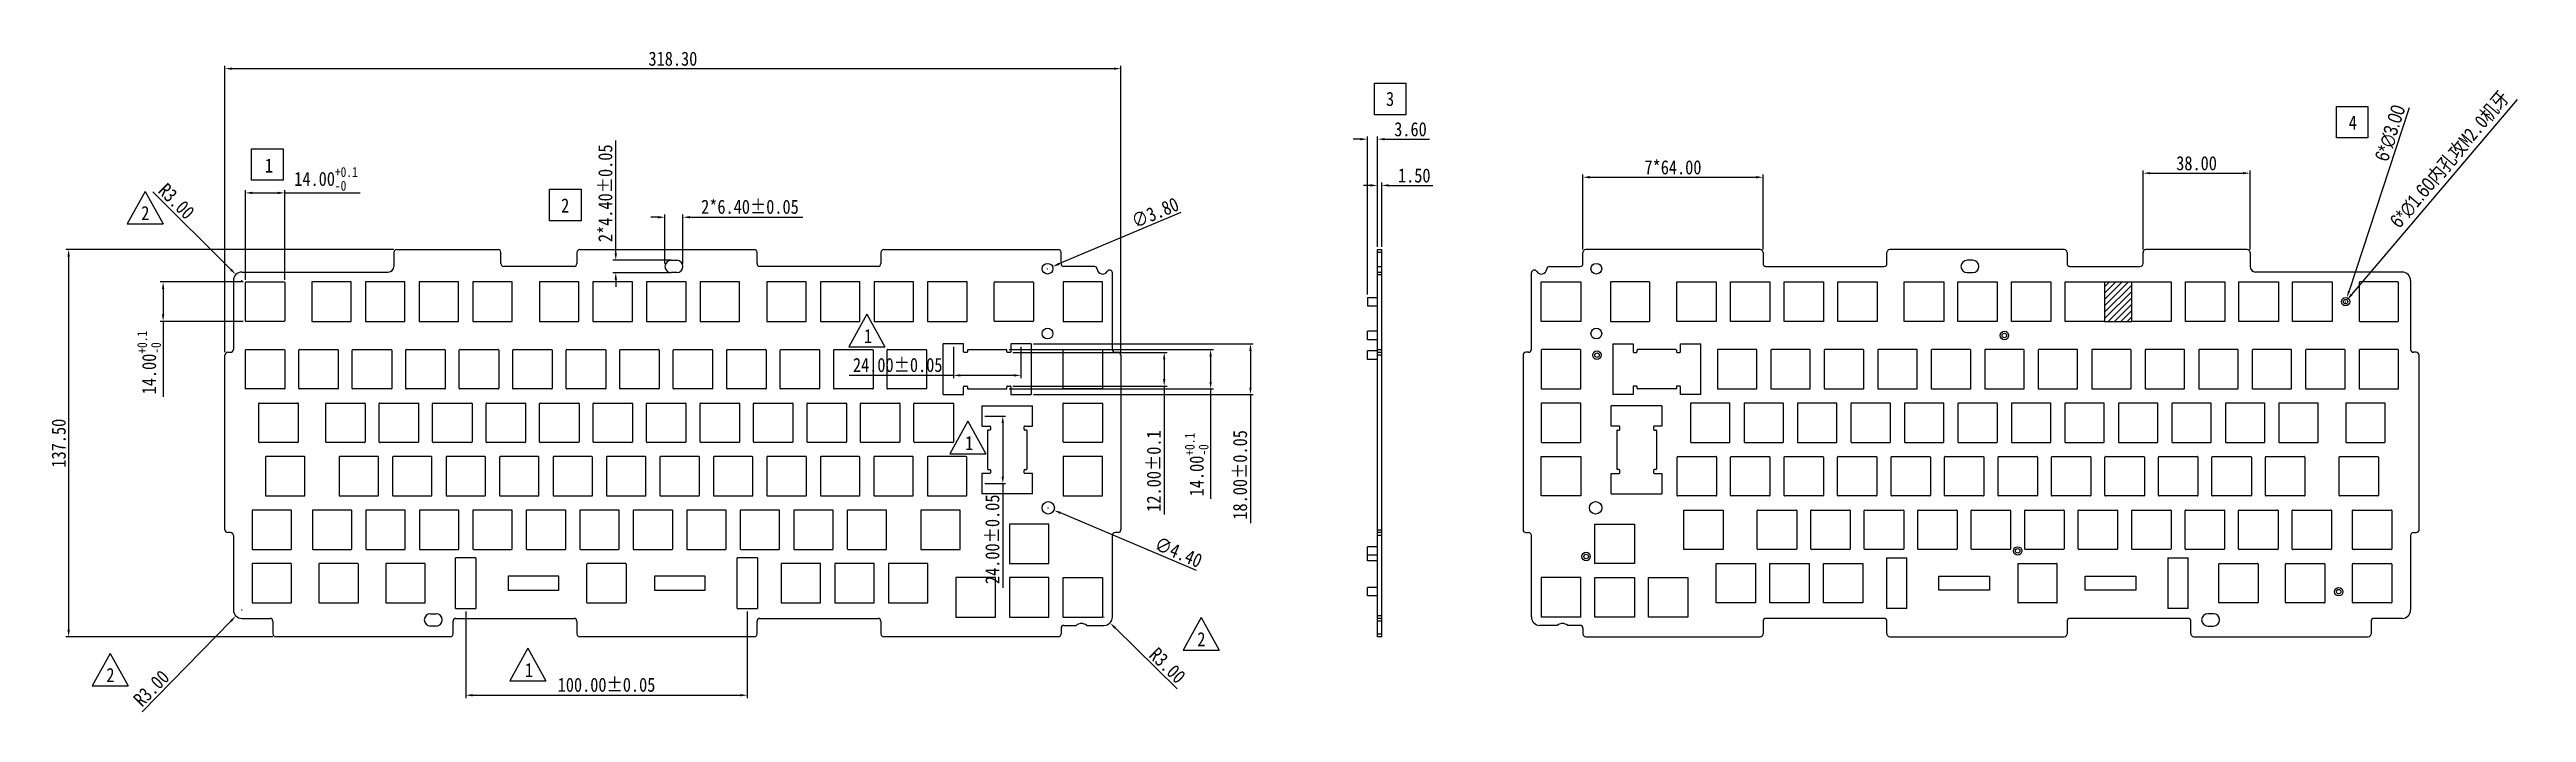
# Model space of a CAD drawing. Header units: millimetres. Extents: x -762 to 118, y 44 to 279.
import ezdxf

# ---------------------------------------------------------------- set-up
doc = ezdxf.new("R2010")
doc.units = ezdxf.units.MM
doc.header["$LTSCALE"] = 16.335
doc.header["$PDMODE"] = 3
doc.header["$PDSIZE"] = 8
doc.layers.get('0').update_dxf_attribs({"linetype": 'CONTINUOUS'})
doc.layers.get('Defpoints').update_dxf_attribs({"linetype": 'CONTINUOUS'})
for name, color, linetype in [('产品图形', 7, 'CONTINUOUS'), ('文字说明', 2, 'CONTINUOUS'), ('标注尺寸', 2, 'CONTINUOUS'), ('辅助线', 8, 'CONTINUOUS')]:
    doc.layers.add(name, color=color, linetype=linetype)
doc.styles.get("Standard").update_dxf_attribs({"font": '', "width": 0.85, "height": 5})
doc.styles.get('Standard').set_extended_font_data('SimSun')
doc.dimstyles.get("Standard").update_dxf_attribs({"dimtxt": 5, "dimasz": 2.5, "dimexe": 1, "dimexo": 1, "dimgap": 1, "dimtad": 1, "dimzin": 1, "dimdsep": 46, "dimtxsty": 'Standard', "dimcen": 0.09, "dimadec": 0, "dimazin": 2, "dimtp": 0.01, "dimtm": 0.01, "dimtfac": 1, "dimtofl": 0, "dimtmove": 0, "dimatfit": 3, "dimfxl": 1, "dimtolj": 1, "dimarcsym": 0})

msp = doc.modelspace()

# ---------------------------------------------------------------- texts
at = {"layer": '产品图形', "color": 2, "char_height": 5, "attachment_point": 1}
for s, insert in [('2', (-729.284, 223.731)), ('1', (-472.493, 180.044)), ('1', (-436.597, 142.034)), ('2', (-354.105, 72.405)), ('2', (-741.674, 59.706)), ('1', (-592.979, 61.43))]:
    msp.add_mtext_dynamic_manual_height_columns(s, width=3.07477, gutter_width=25, heights=[0], dxfattribs=dict(at, insert=insert))
at = {"layer": '文字说明', "color": 1, "char_height": 5, "attachment_point": 1}
for s, insert in [('3', (-287.068, 264.272)), ('4', (54.922, 255.855)), ('1', (-685.355, 240.593)), ('2', (-580.119, 226.425))]:
    msp.add_mtext_dynamic_manual_height_columns(s, width=6.58971, gutter_width=25, heights=[0], dxfattribs=dict(at, insert=insert))

# ---------------------------------------------------------------- blocks, each defined once
blk = doc.blocks.new('*D0')
at = {"layer": 'Defpoints', "color": 0}
for p in [(-381.26, 272.51), (-699.56, 170.79), (-381.26, 170.79)]:
    blk.add_point(p, dxfattribs=at)
at = {"layer": '标注尺寸', "color": 0, "lineweight": -2}
for p, q in [((-699.56, 171.79), (-699.56, 273.51)), ((-381.26, 171.79), (-381.26, 273.51)), ((-697.06, 272.51), (-383.76, 272.51))]:
    blk.add_line(p, q, dxfattribs=at)
at = {"layer": '标注尺寸', "color": 0}
for points in [[(-697.06, 272.92), (-697.06, 272.09), (-699.56, 272.51)], [(-383.76, 272.92), (-383.76, 272.09), (-381.26, 272.51)]]:
    blk.add_solid(points, dxfattribs=at)
at = {"layer": '标注尺寸', "color": 0, "insert": (-540.41, 276.01), "char_height": 5, "attachment_point": 5}
blk.add_mtext('\\A1;318.30', dxfattribs=at)
blk = doc.blocks.new('*D1')
at = {"layer": 'Defpoints', "color": 0}
for p in [(-638.53, 208.26), (-755.08, 70.76), (-681.53, 70.76)]:
    blk.add_point(p, dxfattribs=at)
at = {"layer": '标注尺寸', "color": 0, "lineweight": -2}
for p, q in [((-639.53, 208.26), (-756.08, 208.26)), ((-755.08, 205.76), (-755.08, 73.26)), ((-682.53, 70.76), (-756.08, 70.76))]:
    blk.add_line(p, q, dxfattribs=at)
at = {"layer": '标注尺寸', "color": 0}
for points in [[(-755.5, 205.76), (-754.66, 205.76), (-755.08, 208.26)], [(-755.5, 73.26), (-754.66, 73.26), (-755.08, 70.76)]]:
    blk.add_solid(points, dxfattribs=at)
at = {"layer": '标注尺寸', "color": 0, "insert": (-758.58, 139.51), "char_height": 5, "attachment_point": 5, "rotation": 90}
blk.add_mtext('\\A1;137.50', dxfattribs=at)
blk = doc.blocks.new('*D2')
at = {"layer": 'Defpoints', "color": 0}
for p in [(-678.29, 228.39), (-692.29, 196.56), (-678.29, 196.56)]:
    blk.add_point(p, dxfattribs=at)
at = {"layer": '标注尺寸', "color": 0, "lineweight": -2}
for p, q in [((-692.29, 197.56), (-692.29, 229.39)), ((-678.29, 197.56), (-678.29, 229.39)), ((-689.79, 228.39), (-680.79, 228.39)), ((-678.29, 228.39), (-651.52, 228.39))]:
    blk.add_line(p, q, dxfattribs=at)
at = {"layer": '标注尺寸', "color": 0}
for points in [[(-689.79, 228.81), (-689.79, 227.97), (-692.29, 228.39)], [(-680.79, 228.81), (-680.79, 227.97), (-678.29, 228.39)]]:
    blk.add_solid(points, dxfattribs=at)
at = {"layer": '标注尺寸', "color": 0, "insert": (-663.65, 233.37), "char_height": 5, "attachment_point": 5}
blk.add_mtext('\\A1;14.00{\\H0.7x;\\S+0.1^ -0;}', dxfattribs=at)
blk = doc.blocks.new('*D3')
at = {"layer": 'Defpoints', "color": 0}
for p in [(-692.09, 196.76), (-721.51, 182.76), (-692.09, 182.76)]:
    blk.add_point(p, dxfattribs=at)
at = {"layer": '标注尺寸', "color": 0, "lineweight": -2}
for p, q in [((-693.09, 196.76), (-722.51, 196.76)), ((-721.51, 194.26), (-721.51, 185.26)), ((-693.09, 182.76), (-722.51, 182.76)), ((-721.51, 182.76), (-721.51, 155.99))]:
    blk.add_line(p, q, dxfattribs=at)
at = {"layer": '标注尺寸', "color": 0}
for points in [[(-721.93, 194.26), (-721.1, 194.26), (-721.51, 196.76)], [(-721.93, 185.26), (-721.1, 185.26), (-721.51, 182.76)]]:
    blk.add_solid(points, dxfattribs=at)
at = {"layer": '标注尺寸', "color": 0, "insert": (-726.5, 168.12), "char_height": 5, "attachment_point": 5, "rotation": 90}
blk.add_mtext('\\A1;14.00{\\H0.7x;\\S+0.1^ -0;}', dxfattribs=at)
blk = doc.blocks.new('*D4')
at = {"layer": 'Defpoints', "color": 0}
for p in [(-409.06, 200.73), (-405.55, 202.2)]:
    blk.add_point(p, dxfattribs=at)
at = {"layer": '标注尺寸', "color": 0, "lineweight": -2}
for p, q in [((-360.01, 221.4), (-403.25, 203.17)), ((-407.39, 201.46), (-407.21, 201.46)), ((-407.3, 201.37), (-407.3, 201.55))]:
    blk.add_line(p, q, dxfattribs=at)
at = {"layer": '标注尺寸', "color": 0}
blk.add_solid([(-403.41, 203.56), (-403.09, 202.79), (-405.55, 202.2)], dxfattribs=at)
at = {"layer": '标注尺寸', "color": 0, "insert": (-369.09, 221.37), "char_height": 5, "attachment_point": 5, "rotation": 22.85541}
blk.add_mtext('\\A1;∅3.80', dxfattribs=at)
blk = doc.blocks.new('*D5')
at = {"layer": 'Defpoints', "color": 0}
for p in [(-409.09, 117.42), (-405.04, 115.71)]:
    blk.add_point(p, dxfattribs=at)
at = {"layer": '标注尺寸', "color": 0, "lineweight": -2}
for p, q in [((-407.15, 116.56), (-406.97, 116.56)), ((-407.06, 116.47), (-407.06, 116.65)), ((-354.45, 94.28), (-402.74, 114.73))]:
    blk.add_line(p, q, dxfattribs=at)
at = {"layer": '标注尺寸', "color": 0}
blk.add_solid([(-402.57, 115.11), (-402.9, 114.35), (-405.04, 115.71)], dxfattribs=at)
at = {"layer": '标注尺寸', "color": 0, "insert": (-360.8, 100.77), "char_height": 5, "attachment_point": 5, "rotation": 337.05015}
blk.add_mtext('\\A1;∅4.40', dxfattribs=at)
blk = doc.blocks.new('*D6')
at = {"layer": 'Defpoints', "color": 0}
for p in [(-413.27, 174.76), (-413.27, 156.76), (-335.23, 156.76)]:
    blk.add_point(p, dxfattribs=at)
at = {"layer": '标注尺寸', "color": 0, "lineweight": -2}
for p, q in [((-412.27, 174.76), (-334.23, 174.76)), ((-335.23, 172.26), (-335.23, 159.26)), ((-412.27, 156.76), (-334.23, 156.76)), ((-335.23, 156.76), (-335.23, 111.15))]:
    blk.add_line(p, q, dxfattribs=at)
at = {"layer": '标注尺寸', "color": 0}
for points in [[(-335.64, 172.26), (-334.81, 172.26), (-335.23, 174.76)], [(-335.64, 159.26), (-334.81, 159.26), (-335.23, 156.76)]]:
    blk.add_solid(points, dxfattribs=at)
at = {"layer": '标注尺寸', "color": 0, "insert": (-338.91, 128.25), "char_height": 5, "attachment_point": 5, "rotation": 90}
blk.add_mtext('\\A1;18.00%%P0.05', dxfattribs=at)
blk = doc.blocks.new('*D7')
at = {"layer": 'Defpoints', "color": 0}
for p in [(-420.67, 171.76), (-420.67, 159.76), (-365.87, 159.76)]:
    blk.add_point(p, dxfattribs=at)
at = {"layer": '标注尺寸', "color": 0, "lineweight": -2}
for p, q in [((-419.67, 171.76), (-364.87, 171.76)), ((-365.87, 169.26), (-365.87, 162.26)), ((-419.67, 159.76), (-364.87, 159.76)), ((-365.87, 159.76), (-365.87, 114.16))]:
    blk.add_line(p, q, dxfattribs=at)
at = {"layer": '标注尺寸', "color": 0}
for points in [[(-366.29, 169.26), (-365.46, 169.26), (-365.87, 171.76)], [(-366.29, 162.26), (-365.46, 162.26), (-365.87, 159.76)]]:
    blk.add_solid(points, dxfattribs=at)
at = {"layer": '标注尺寸', "color": 0, "insert": (-369.55, 129.62), "char_height": 5, "attachment_point": 5, "rotation": 90}
blk.add_mtext('\\A1;12.00%%P0.1', dxfattribs=at)
blk = doc.blocks.new('*D8')
at = {"layer": 'Defpoints', "color": 0}
for p in [(-421.97, 172.76), (-421.97, 158.76), (-349.38, 158.76)]:
    blk.add_point(p, dxfattribs=at)
at = {"layer": '标注尺寸', "color": 0, "lineweight": -2}
for p, q in [((-420.97, 172.76), (-348.38, 172.76)), ((-349.38, 170.26), (-349.38, 161.26)), ((-420.97, 158.76), (-348.38, 158.76)), ((-349.38, 158.76), (-349.38, 119.77))]:
    blk.add_line(p, q, dxfattribs=at)
at = {"layer": '标注尺寸', "color": 0}
for points in [[(-349.79, 170.26), (-348.96, 170.26), (-349.38, 172.76)], [(-349.79, 161.26), (-348.96, 161.26), (-349.38, 158.76)]]:
    blk.add_solid(points, dxfattribs=at)
at = {"layer": '标注尺寸', "color": 0, "insert": (-354.36, 131.91), "char_height": 5, "attachment_point": 5, "rotation": 90}
blk.add_mtext('\\A1;14.00{\\H0.7x;\\S+0.1^ -0;}', dxfattribs=at)
blk = doc.blocks.new('*D9')
at = {"layer": 'Defpoints', "color": 0}
for p in [(-613.99, 80.76), (-513.99, 80.76), (-513.99, 50.01)]:
    blk.add_point(p, dxfattribs=at)
at = {"layer": '标注尺寸', "color": 0, "lineweight": -2}
for p, q in [((-613.99, 79.76), (-613.99, 49.01)), ((-513.99, 79.76), (-513.99, 49.01)), ((-611.49, 50.01), (-516.49, 50.01))]:
    blk.add_line(p, q, dxfattribs=at)
at = {"layer": '标注尺寸', "color": 0}
for points in [[(-611.49, 50.43), (-611.49, 49.6), (-613.99, 50.01)], [(-516.49, 50.43), (-516.49, 49.6), (-513.99, 50.01)]]:
    blk.add_solid(points, dxfattribs=at)
at = {"layer": '标注尺寸', "color": 0, "insert": (-563.99, 53.69), "char_height": 5, "attachment_point": 5}
blk.add_mtext('\\A1;100.00%%P0.05', dxfattribs=at)
blk = doc.blocks.new('*D10')
at = {"layer": 'Defpoints', "color": 0}
for p in [(53.3, 189.15), (54.33, 190.37)]:
    blk.add_point(p, dxfattribs=at)
at = {"layer": '标注尺寸', "color": 0, "lineweight": -2}
for p, q in [((114.74, 261.6), (55.95, 192.28)), ((53.72, 189.76), (53.9, 189.76)), ((53.81, 189.67), (53.81, 189.85))]:
    blk.add_line(p, q, dxfattribs=at)
at = {"layer": '标注尺寸', "color": 0}
blk.add_solid([(55.63, 192.55), (56.27, 192.01), (54.33, 190.37)], dxfattribs=at)
at = {"layer": '标注尺寸', "color": 0, "insert": (90.94, 240.19), "char_height": 5, "attachment_point": 5, "rotation": 49.69653}
blk.add_mtext('\\A1;{\\fMS PGothic|b0|i0|c134|p34;6*∅1.60}内孔攻M2.0机牙', dxfattribs=at)
blk = doc.blocks.new('*D11')
at = {"layer": 'Defpoints', "color": 0}
for p in [(53.35, 188.34), (54.28, 191.19)]:
    blk.add_point(p, dxfattribs=at)
at = {"layer": '标注尺寸', "color": 0, "lineweight": -2}
for p, q in [((76.39, 258.62), (55.06, 193.56)), ((53.72, 189.76), (53.9, 189.76)), ((53.81, 189.67), (53.81, 189.85))]:
    blk.add_line(p, q, dxfattribs=at)
at = {"layer": '标注尺寸', "color": 0}
blk.add_solid([(54.66, 193.69), (55.46, 193.43), (54.28, 191.19)], dxfattribs=at)
at = {"layer": '标注尺寸', "color": 0, "insert": (69.75, 249.61), "char_height": 5, "attachment_point": 5, "rotation": 71.84903}
blk.add_mtext('\\A1;{\\fMS PGothic|b0|i0|c134|p34;6*\\fMS PGothic|b0|i0|c128|p34;∅3.00}', dxfattribs=at)
blk = doc.blocks.new('*D12')
at = {"layer": 'Defpoints', "color": 0}
for p in [(-153.13, 233.94), (-217.13, 207.26), (-153.13, 207.26)]:
    blk.add_point(p, dxfattribs=at)
at = {"layer": '标注尺寸', "color": 0, "lineweight": -2}
for p, q in [((-217.13, 208.26), (-217.13, 234.94)), ((-214.63, 233.94), (-155.63, 233.94)), ((-153.13, 208.26), (-153.13, 234.94))]:
    blk.add_line(p, q, dxfattribs=at)
at = {"layer": '标注尺寸', "color": 0}
for points in [[(-214.63, 234.36), (-214.63, 233.52), (-217.13, 233.94)], [(-155.63, 234.36), (-155.63, 233.52), (-153.13, 233.94)]]:
    blk.add_solid(points, dxfattribs=at)
at = {"layer": '标注尺寸', "color": 0, "insert": (-185.13, 237.44), "char_height": 5, "attachment_point": 5}
blk.add_mtext('\\A1;7*64.00', dxfattribs=at)
blk = doc.blocks.new('*D13')
at = {"layer": 'Defpoints', "color": 0}
for p in [(19.87, 235.39), (-18.13, 207.26), (19.87, 207.26)]:
    blk.add_point(p, dxfattribs=at)
at = {"layer": '标注尺寸', "color": 0, "lineweight": -2}
for p, q in [((-18.13, 208.26), (-18.13, 236.39)), ((-15.63, 235.39), (17.37, 235.39)), ((19.87, 208.26), (19.87, 236.39))]:
    blk.add_line(p, q, dxfattribs=at)
at = {"layer": '标注尺寸', "color": 0}
for points in [[(-15.63, 235.8), (-15.63, 234.97), (-18.13, 235.39)], [(17.37, 235.8), (17.37, 234.97), (19.87, 235.39)]]:
    blk.add_solid(points, dxfattribs=at)
at = {"layer": '标注尺寸', "color": 0, "insert": (0.87, 238.89), "char_height": 5, "attachment_point": 5}
blk.add_mtext('\\A1;38.00', dxfattribs=at)
blk = doc.blocks.new('*D14')
at = {"layer": 'Defpoints', "color": 0}
for p in [(-288.59, 231.05), (-290.09, 208.26), (-288.59, 208.26)]:
    blk.add_point(p, dxfattribs=at)
at = {"layer": '标注尺寸', "color": 0, "lineweight": -2}
for p, q in [((-292.59, 231.05), (-295.09, 231.05)), ((-290.09, 209.26), (-290.09, 232.05)), ((-288.59, 209.26), (-288.59, 232.05)), ((-286.09, 231.05), (-270.49, 231.05))]:
    blk.add_line(p, q, dxfattribs=at)
at = {"layer": '标注尺寸', "color": 0}
for points in [[(-292.59, 231.47), (-292.59, 230.64), (-290.09, 231.05)], [(-286.09, 231.47), (-286.09, 230.64), (-288.59, 231.05)]]:
    blk.add_solid(points, dxfattribs=at)
at = {"layer": '标注尺寸', "color": 0, "insert": (-277.04, 234.55), "char_height": 5, "attachment_point": 5}
blk.add_mtext('\\A1;1.50', dxfattribs=at)
blk = doc.blocks.new('*D15')
at = {"layer": 'Defpoints', "color": 0}
for p in [(-290.09, 247.47), (-290.09, 208.26), (-293.69, 191.26)]:
    blk.add_point(p, dxfattribs=at)
at = {"layer": '标注尺寸', "color": 0, "lineweight": -2}
for p, q in [((-296.19, 247.47), (-298.69, 247.47)), ((-293.69, 192.26), (-293.69, 248.47)), ((-290.09, 209.26), (-290.09, 248.47)), ((-287.59, 247.47), (-271.66, 247.47))]:
    blk.add_line(p, q, dxfattribs=at)
at = {"layer": '标注尺寸', "color": 0}
for points in [[(-296.19, 247.88), (-296.19, 247.05), (-293.69, 247.47)], [(-287.59, 247.88), (-287.59, 247.05), (-290.09, 247.47)]]:
    blk.add_solid(points, dxfattribs=at)
at = {"layer": '标注尺寸', "color": 0, "insert": (-278.38, 250.97), "char_height": 5, "attachment_point": 5}
blk.add_mtext('\\A1;3.60', dxfattribs=at)
blk = doc.blocks.new('*D16')
at = {"layer": 'Defpoints', "color": 0}
for p in [(-536.83, 219.75), (-543.23, 202.26), (-536.83, 202.26)]:
    blk.add_point(p, dxfattribs=at)
at = {"layer": '标注尺寸', "color": 0, "lineweight": -2}
for p, q in [((-543.23, 203.26), (-543.23, 220.75)), ((-536.83, 203.26), (-536.83, 220.75)), ((-545.73, 219.75), (-548.23, 219.75)), ((-534.33, 219.75), (-494.25, 219.75))]:
    blk.add_line(p, q, dxfattribs=at)
at = {"layer": '标注尺寸', "color": 0}
for points in [[(-545.73, 220.16), (-545.73, 219.33), (-543.23, 219.75)], [(-534.33, 220.16), (-534.33, 219.33), (-536.83, 219.75)]]:
    blk.add_solid(points, dxfattribs=at)
at = {"layer": '标注尺寸', "color": 0, "insert": (-513.04, 223.43), "char_height": 5, "attachment_point": 5}
blk.add_mtext('\\A1;2*6.40%%P0.05', dxfattribs=at)
blk = doc.blocks.new('*D17')
at = {"layer": 'Defpoints', "color": 0}
for p in [(-540.03, 204.46), (-560.71, 200.06), (-540.03, 200.06)]:
    blk.add_point(p, dxfattribs=at)
at = {"layer": '标注尺寸', "color": 0, "lineweight": -2}
for p, q in [((-560.71, 206.96), (-560.71, 247.05)), ((-541.03, 204.46), (-561.71, 204.46)), ((-541.03, 200.06), (-561.71, 200.06)), ((-560.71, 197.56), (-560.71, 195.06))]:
    blk.add_line(p, q, dxfattribs=at)
at = {"layer": '标注尺寸', "color": 0}
for points in [[(-561.12, 206.96), (-560.29, 206.96), (-560.71, 204.46)], [(-561.12, 197.56), (-560.29, 197.56), (-560.71, 200.06)]]:
    blk.add_solid(points, dxfattribs=at)
at = {"layer": '标注尺寸', "color": 0, "insert": (-564.39, 228.25), "char_height": 5, "attachment_point": 5, "rotation": 90}
blk.add_mtext('\\A1;2*4.40%%P0.05', dxfattribs=at)
blk = doc.blocks.new('*D18')
at = {"layer": 'Defpoints', "color": 0}
for p in [(-440.77, 174.76), (-416.77, 174.76), (-416.77, 163.58)]:
    blk.add_point(p, dxfattribs=at)
at = {"layer": '标注尺寸', "color": 0, "lineweight": -2}
for p, q in [((-440.77, 173.76), (-440.77, 162.58)), ((-416.77, 173.76), (-416.77, 162.58)), ((-440.77, 163.58), (-477.83, 163.58)), ((-419.27, 163.58), (-438.27, 163.58))]:
    blk.add_line(p, q, dxfattribs=at)
at = {"layer": '标注尺寸', "color": 0}
for points in [[(-438.27, 164), (-438.27, 163.17), (-440.77, 163.58)], [(-419.27, 164), (-419.27, 163.17), (-416.77, 163.58)]]:
    blk.add_solid(points, dxfattribs=at)
at = {"layer": '标注尺寸', "color": 0, "insert": (-460.55, 167.26), "char_height": 5, "attachment_point": 5}
blk.add_mtext('\\A1;24.00%%P0.05', dxfattribs=at)
blk = doc.blocks.new('*D19')
at = {"layer": 'Defpoints', "color": 0}
for p in [(-430.62, 149.16), (-430.62, 125.16), (-423.22, 125.16)]:
    blk.add_point(p, dxfattribs=at)
at = {"layer": '标注尺寸', "color": 0, "lineweight": -2}
for p, q in [((-429.62, 149.16), (-422.22, 149.16)), ((-423.22, 146.66), (-423.22, 127.66)), ((-429.62, 125.16), (-422.22, 125.16)), ((-423.22, 125.16), (-423.22, 88.1))]:
    blk.add_line(p, q, dxfattribs=at)
at = {"layer": '标注尺寸', "color": 0}
for points in [[(-423.64, 146.66), (-422.8, 146.66), (-423.22, 149.16)], [(-423.64, 127.66), (-422.8, 127.66), (-423.22, 125.16)]]:
    blk.add_solid(points, dxfattribs=at)
at = {"layer": '标注尺寸', "color": 0, "insert": (-426.9, 105.38), "char_height": 5, "attachment_point": 5, "rotation": 90}
blk.add_mtext('\\A1;24.00%%P0.05', dxfattribs=at)
blk = doc.blocks.new('*D20')
at = {"layer": 'Defpoints', "color": 0}
for p in [(-695.68, 199.4), (-693.56, 197.28)]:
    blk.add_point(p, dxfattribs=at)
at = {"layer": '标注尺寸', "color": 0, "lineweight": -2}
for p, q in [((-725.12, 228.81), (-697.45, 201.16)), ((-693.65, 197.28), (-693.47, 197.28)), ((-693.56, 197.19), (-693.56, 197.37))]:
    blk.add_line(p, q, dxfattribs=at)
at = {"layer": '标注尺寸', "color": 0}
blk.add_solid([(-697.16, 201.46), (-697.74, 200.87), (-695.68, 199.4)], dxfattribs=at)
at = {"layer": '标注尺寸', "color": 0, "insert": (-716.77, 225.41), "char_height": 5, "attachment_point": 5, "rotation": 315.0325}
blk.add_mtext('\\A1;R3.00', dxfattribs=at)
blk = doc.blocks.new('*D21')
at = {"layer": 'Defpoints', "color": 0}
for p in [(-693.56, 80.29), (-695.66, 78.15)]:
    blk.add_point(p, dxfattribs=at)
at = {"layer": '标注尺寸', "color": 0, "lineweight": -2}
for p, q in [((-693.65, 80.29), (-693.47, 80.29)), ((-693.56, 80.2), (-693.56, 80.38)), ((-729.01, 44.09), (-697.41, 76.36))]:
    blk.add_line(p, q, dxfattribs=at)
at = {"layer": '标注尺寸', "color": 0}
blk.add_solid([(-697.7, 76.65), (-697.11, 76.07), (-695.66, 78.15)], dxfattribs=at)
at = {"layer": '标注尺寸', "color": 0, "insert": (-725.7, 52.48), "char_height": 5, "attachment_point": 5, "rotation": 45.60108}
blk.add_mtext('\\A1;R3.00', dxfattribs=at)
blk = doc.blocks.new('*D22')
at = {"layer": 'Defpoints', "color": 0}
for p in [(-387.26, 77.79), (-385.12, 75.69)]:
    blk.add_point(p, dxfattribs=at)
at = {"layer": '标注尺寸', "color": 0, "lineweight": -2}
for p, q in [((-387.35, 77.79), (-387.17, 77.79)), ((-387.26, 77.7), (-387.26, 77.88)), ((-361.23, 52.24), (-383.34, 73.94))]:
    blk.add_line(p, q, dxfattribs=at)
at = {"layer": '标注尺寸', "color": 0}
blk.add_solid([(-383.05, 74.24), (-383.63, 73.64), (-385.12, 75.69)], dxfattribs=at)
at = {"layer": '标注尺寸', "color": 0, "insert": (-364.71, 60.56), "char_height": 5, "attachment_point": 5, "rotation": 315.53594}
blk.add_mtext('\\A1;R3.00', dxfattribs=at)

# ---------------------------------------------------------------- dimensions: what is measured, and where the dimension line sits
at = {"layer": '标注尺寸'}
for base, p1, p2, picture, middle in [((-381.263, 272.507), (-699.559, 170.785), (-381.263, 170.785), '*D0', (-540.411, 276.007)), ((-290.092, 247.467), (-293.692, 191.263), (-290.092, 208.263), '*D15', (-278.378, 250.967)), ((-288.592, 231.054), (-290.092, 208.263), (-288.592, 208.263), '*D14', (-277.043, 234.554)), ((19.868, 235.388), (-18.132, 207.263), (19.868, 207.263), '*D13', (0.868, 238.888))]:
    dim = msp.add_linear_dim(base=base, p1=p1, p2=p2, dimstyle='Standard', dxfattribs=at)
    dim.commit()
    dim.dimension.update_dxf_attribs({"geometry": picture, "text_midpoint": middle})
for p1, p2, text, picture, middle in [((53.296, 189.153), (54.331, 190.373), '{\\fMS PGothic|b0|i0|c134|p34;6*<>}内孔攻M2.0机牙', '*D10', (94.223, 237.407)), ((53.346, 188.338), (54.28, 191.189), '{\\fMS PGothic|b0|i0|c134|p34;6*\\fMS PGothic|b0|i0|c128|p34;<>}', '*D11', (73.076, 248.523))]:
    dim = msp.add_diameter_dim_2p(p1=p1, p2=p2, text=text, dimstyle='Standard', dxfattribs=at)
    dim.commit()
    dim.dimension.update_dxf_attribs({"geometry": picture, "text_midpoint": middle, "dimtype": 163})
for base, p1, p2, text, picture, middle in [((-560.708, 200.063), (-540.028, 204.463), (-540.028, 200.063), '2*<>%%P0.05', '*D17', (-560.708, 228.254)), ((-349.376, 158.763), (-421.968, 172.763), (-421.968, 158.763), '<>{\\H0.7x;\\S+0.1^ -0;}', '*D8', (-349.376, 131.913)), ((-365.874, 159.763), (-420.668, 171.763), (-420.668, 159.763), '<>%%P0.1', '*D7', (-365.874, 129.617)), ((-335.225, 156.763), (-413.268, 174.763), (-413.268, 156.763), '<>%%P0.05', '*D6', (-335.225, 128.245)), ((-423.222, 125.163), (-430.623, 149.163), (-430.623, 125.163), '<>%%P0.05', '*D19', (-423.222, 105.383))]:
    dim = msp.add_linear_dim(base=base, p1=p1, p2=p2, angle=90, text=text, dimstyle='Standard', dxfattribs=at)
    dim.commit()
    dim.dimension.update_dxf_attribs({"geometry": picture, "text_midpoint": middle, "dimtype": 160})
for base, p1, p2, text, picture, middle in [((-153.132, 233.94), (-217.132, 207.263), (-153.132, 207.263), '7*<>', '*D12', (-185.132, 237.44)), ((-678.293, 228.389), (-692.293, 196.563), (-678.293, 196.563), '<>{\\H0.7x;\\S+0.1^ -0;}', '*D2', (-663.655, 233.375)), ((-536.828, 219.746), (-543.228, 202.263), (-536.828, 202.263), '2*<>%%P0.05', '*D16', (-513.037, 223.426)), ((-513.988, 50.014), (-613.988, 80.763), (-513.988, 80.763), '<>%%P0.05', '*D9', (-563.988, 53.694))]:
    dim = msp.add_linear_dim(base=base, p1=p1, p2=p2, text=text, dimstyle='Standard', dxfattribs=at)
    dim.commit()
    dim.dimension.update_dxf_attribs({"geometry": picture, "text_midpoint": middle})
for center, mpoint, picture, middle in [((-693.559, 197.277), (-695.682, 199.397), '*D20', (-719.247, 222.935)), ((-693.559, 80.293), (-695.658, 78.15), '*D21', (-723.195, 50.029)), ((-387.263, 77.793), (-385.122, 75.692), '*D22', (-367.158, 58.06))]:
    dim = msp.add_radius_dim(center=center, mpoint=mpoint, dimstyle='Standard', dxfattribs=at)
    dim.commit()
    dim.dimension.update_dxf_attribs({"geometry": picture, "text_midpoint": middle, "dimtype": 164})
for p1, p2, picture, middle in [((-409.055, 200.725), (-405.554, 202.201), '*D4', (-367.726, 218.146)), ((-409.089, 117.421), (-405.037, 115.705), '*D5', (-362.162, 97.55))]:
    dim = msp.add_diameter_dim_2p(p1=p1, p2=p2, dimstyle='Standard', dxfattribs=at)
    dim.commit()
    dim.dimension.update_dxf_attribs({"geometry": picture, "text_midpoint": middle, "dimtype": 163})
dim = msp.add_linear_dim(base=(-755.079, 70.763), p1=(-638.528, 208.263), p2=(-681.528, 70.763), angle=90, dimstyle='Standard', dxfattribs=at)
dim.commit()
dim.dimension.update_dxf_attribs({"geometry": '*D1', "text_midpoint": (-758.579, 139.513)})
dim = msp.add_linear_dim(base=(-721.513, 182.763), p1=(-692.093, 196.763), p2=(-692.093, 182.763), angle=90, text='<>{\\H0.7x;\\S+0.1^ -0;}', dimstyle='Standard', dxfattribs=at)
dim.commit()
dim.dimension.update_dxf_attribs({"geometry": '*D3', "text_midpoint": (-726.499, 168.125)})
dim = msp.add_linear_dim(base=(-416.768, 163.583), p1=(-440.768, 174.763), p2=(-416.768, 174.763), text='<>%%P0.05', dimstyle='Standard', dxfattribs=at)
dim.commit()
dim.dimension.update_dxf_attribs({"geometry": '*D18', "text_midpoint": (-460.548, 163.583), "dimtype": 160})

# ---------------------------------------------------------------- hatches: boundary and pattern name
at = {"layer": '辅助线'}
h = msp.add_hatch(dxfattribs=at)
h.set_pattern_fill('ANSI31', color=1, scale=0.5)
h.set_pattern_definition([(45, (80.8075, 0), (-1.122532, 1.122532), [])])
h.paths.add_polyline_path([(-22.154, 196.763), (-31.792, 196.763), (-31.792, 182.763), (-22.154, 182.763)])

# ---------------------------------------------------------------- linework, layer by layer
at = {"color": 7, "linetype": 'Continuous'}
for p, q in [((-639.528, 207.263), (-639.528, 202.277)), ((-638.528, 208.263), (-602.528, 208.263)), ((-601.528, 203.263), (-601.528, 207.263)), ((-574.528, 207.263), (-574.528, 203.263)), ((-573.528, 208.263), (-511.528, 208.263)), ((-541.028, 204.463), (-539.028, 204.463)), ((-510.528, 203.263), (-510.528, 207.263)), ((-466.528, 207.263), (-466.528, 203.263)), ((-465.528, 208.263), (-403.528, 208.263)), ((-402.528, 203.263), (-402.528, 207.263)), ((-290.092, 70.763), (-290.092, 208.263)), ((-290.092, 208.263), (-288.592, 208.263)), ((-288.592, 207.263), (-290.092, 207.263)), ((-288.592, 70.763), (-288.592, 208.263)), ((-217.132, 203.263), (-217.132, 207.263)), ((-154.132, 208.263), (-216.132, 208.263)), ((-153.132, 207.263), (-153.132, 203.263)), ((-109.132, 203.263), (-109.132, 207.263)), ((-46.132, 208.263), (-108.132, 208.263)), ((-78.632, 204.463), (-80.632, 204.463)), ((-45.132, 207.263), (-45.132, 203.263)), ((-18.132, 203.263), (-18.132, 207.263)), ((18.868, 208.263), (-17.132, 208.263)), ((19.868, 207.263), (19.868, 202.277)), ((-696.559, 197.277), (-696.559, 172.785)), ((-693.559, 200.277), (-641.528, 200.277)), ((-692.293, 182.963), (-692.293, 196.563)), ((-692.093, 196.763), (-678.493, 196.763)), ((-678.293, 196.563), (-678.293, 182.963)), ((-668.656, 196.763), (-668.656, 182.763)), ((-654.656, 196.763), (-668.656, 196.763)), ((-654.656, 182.763), (-654.656, 196.763)), ((-649.606, 196.763), (-649.606, 182.763)), ((-635.606, 196.763), (-649.606, 196.763)), ((-635.606, 182.763), (-635.606, 196.763)), ((-630.556, 196.763), (-630.556, 182.763)), ((-616.556, 196.763), (-630.556, 196.763)), ((-616.556, 182.763), (-616.556, 196.763)), ((-611.506, 196.763), (-611.506, 182.763)), ((-597.506, 196.763), (-611.506, 196.763)), ((-575.528, 202.263), (-600.528, 202.263)), ((-597.506, 182.763), (-597.506, 196.763)), ((-587.848, 196.763), (-587.848, 182.763)), ((-573.848, 196.763), (-587.848, 196.763)), ((-573.848, 182.763), (-573.848, 196.763)), ((-568.798, 196.763), (-568.798, 182.763)), ((-554.798, 196.763), (-568.798, 196.763)), ((-554.798, 182.763), (-554.798, 196.763)), ((-549.748, 196.763), (-549.748, 182.763)), ((-535.748, 196.763), (-549.748, 196.763)), ((-539.028, 200.063), (-541.028, 200.063)), ((-535.748, 182.763), (-535.748, 196.763)), ((-530.698, 196.763), (-530.698, 182.763)), ((-516.698, 196.763), (-530.698, 196.763)), ((-516.698, 182.763), (-516.698, 196.763)), ((-467.528, 202.263), (-509.528, 202.263)), ((-507.061, 196.763), (-507.061, 182.763)), ((-493.061, 196.763), (-507.061, 196.763)), ((-493.061, 182.763), (-493.061, 196.763)), ((-488.011, 196.763), (-488.011, 182.763)), ((-474.011, 196.763), (-488.011, 196.763)), ((-474.011, 182.763), (-474.011, 196.763)), ((-454.961, 196.763), (-468.961, 196.763)), ((-468.961, 196.763), (-468.961, 182.763)), ((-454.961, 182.763), (-454.961, 196.763)), ((-435.911, 196.763), (-449.911, 196.763)), ((-449.911, 196.763), (-449.911, 182.763)), ((-435.911, 182.763), (-435.911, 196.763)), ((-426.293, 182.963), (-426.293, 196.563)), ((-426.093, 196.763), (-412.493, 196.763)), ((-412.293, 196.563), (-412.293, 182.963)), ((-387.763, 196.763), (-401.763, 196.763)), ((-401.763, 196.763), (-401.763, 182.763)), ((-390.658, 202.263), (-401.528, 202.263)), ((-387.763, 182.763), (-387.763, 196.763)), ((-384.263, 172.785), (-384.263, 199.996)), ((-290.092, 202.277), (-288.592, 202.277)), ((-290.092, 200.277), (-288.592, 200.277)), ((-288.592, 199.277), (-290.092, 199.277)), ((-235.397, 172.785), (-235.397, 199.996)), ((-231.897, 196.763), (-217.897, 196.763)), ((-231.897, 182.763), (-231.897, 196.763)), ((-229.003, 202.263), (-218.132, 202.263)), ((-217.897, 196.763), (-217.897, 182.763)), ((-207.367, 196.563), (-207.367, 182.963)), ((-193.567, 196.763), (-207.167, 196.763)), ((-193.367, 182.963), (-193.367, 196.563)), ((-183.749, 196.763), (-169.749, 196.763)), ((-183.749, 182.763), (-183.749, 196.763)), ((-169.749, 196.763), (-169.749, 182.763)), ((-164.699, 196.763), (-150.699, 196.763)), ((-164.699, 182.763), (-164.699, 196.763)), ((-152.132, 202.263), (-110.132, 202.263)), ((-150.699, 196.763), (-150.699, 182.763)), ((-145.649, 196.763), (-131.649, 196.763)), ((-145.649, 182.763), (-145.649, 196.763)), ((-131.649, 196.763), (-131.649, 182.763)), ((-126.599, 182.763), (-126.599, 196.763)), ((-126.599, 196.763), (-112.599, 196.763)), ((-112.599, 196.763), (-112.599, 182.763)), ((-102.962, 182.763), (-102.962, 196.763)), ((-102.962, 196.763), (-88.962, 196.763)), ((-88.962, 196.763), (-88.962, 182.763)), ((-83.912, 182.763), (-83.912, 196.763)), ((-83.912, 196.763), (-69.912, 196.763)), ((-80.632, 200.063), (-78.632, 200.063)), ((-69.912, 196.763), (-69.912, 182.763)), ((-64.862, 182.763), (-64.862, 196.763)), ((-64.862, 196.763), (-50.862, 196.763)), ((-50.862, 196.763), (-50.862, 182.763)), ((-45.812, 182.763), (-45.812, 196.763)), ((-45.812, 196.763), (-31.812, 196.763)), ((-44.132, 202.263), (-19.132, 202.263)), ((-31.812, 196.763), (-31.812, 182.763)), ((-22.154, 182.763), (-22.154, 196.763)), ((-22.154, 196.763), (-8.154, 196.763)), ((-8.154, 196.763), (-8.154, 182.763)), ((-3.104, 182.763), (-3.104, 196.763)), ((-3.104, 196.763), (10.896, 196.763)), ((10.896, 196.763), (10.896, 182.763)), ((15.946, 182.763), (15.946, 196.763)), ((15.946, 196.763), (29.946, 196.763)), ((73.899, 200.277), (21.868, 200.277)), ((29.946, 196.763), (29.946, 182.763)), ((34.996, 182.763), (34.996, 196.763)), ((34.996, 196.763), (48.996, 196.763)), ((48.996, 196.763), (48.996, 182.763)), ((58.633, 196.563), (58.633, 182.963)), ((72.433, 196.763), (58.833, 196.763)), ((72.633, 182.963), (72.633, 196.563)), ((76.899, 197.277), (76.899, 172.785)), ((-293.692, 191.263), (-293.692, 188.263)), ((-293.692, 191.263), (-290.092, 191.263)), ((-293.692, 188.263), (-290.092, 188.263)), ((-678.493, 182.763), (-692.093, 182.763)), ((-668.656, 182.763), (-654.656, 182.763)), ((-649.606, 182.763), (-635.606, 182.763)), ((-630.556, 182.763), (-616.556, 182.763)), ((-611.506, 182.763), (-597.506, 182.763)), ((-587.848, 182.763), (-573.848, 182.763)), ((-568.798, 182.763), (-554.798, 182.763)), ((-549.748, 182.763), (-535.748, 182.763)), ((-530.698, 182.763), (-516.698, 182.763)), ((-507.061, 182.763), (-493.061, 182.763)), ((-488.011, 182.763), (-474.011, 182.763)), ((-468.961, 182.763), (-454.961, 182.763)), ((-449.911, 182.763), (-435.911, 182.763)), ((-412.493, 182.763), (-426.093, 182.763)), ((-401.763, 182.763), (-387.763, 182.763)), ((-290.092, 179.263), (-293.692, 179.263)), ((-293.692, 176.265), (-293.692, 179.262)), ((-290.092, 176.263), (-293.692, 176.263)), ((-217.897, 182.763), (-231.897, 182.763)), ((-207.167, 182.763), (-193.567, 182.763)), ((-169.749, 182.763), (-183.749, 182.763)), ((-150.699, 182.763), (-164.699, 182.763)), ((-131.649, 182.763), (-145.649, 182.763)), ((-112.599, 182.763), (-126.599, 182.763)), ((-88.962, 182.763), (-102.962, 182.763)), ((-69.912, 182.763), (-83.912, 182.763)), ((-50.862, 182.763), (-64.862, 182.763)), ((-31.812, 182.763), (-45.812, 182.763)), ((-8.154, 182.763), (-22.154, 182.763)), ((10.896, 182.763), (-3.104, 182.763)), ((29.946, 182.763), (15.946, 182.763)), ((48.996, 182.763), (34.996, 182.763)), ((58.833, 182.763), (72.433, 182.763)), ((-699.559, 108.785), (-699.559, 170.785)), ((-698.559, 171.785), (-697.559, 171.785)), ((-692.293, 158.963), (-692.293, 172.563)), ((-692.093, 172.763), (-678.493, 172.763)), ((-678.293, 172.563), (-678.293, 158.963)), ((-673.293, 158.963), (-673.293, 172.563)), ((-673.093, 172.763), (-659.493, 172.763)), ((-659.293, 172.563), (-659.293, 158.963)), ((-654.293, 158.963), (-654.293, 172.563)), ((-654.093, 172.763), (-640.493, 172.763)), ((-640.293, 172.563), (-640.293, 158.963)), ((-635.293, 158.963), (-635.293, 172.563)), ((-635.093, 172.763), (-621.493, 172.763)), ((-621.293, 172.563), (-621.293, 158.963)), ((-616.293, 158.963), (-616.293, 172.563)), ((-616.093, 172.763), (-602.493, 172.763)), ((-602.293, 172.563), (-602.293, 158.963)), ((-597.293, 158.963), (-597.293, 172.563)), ((-597.093, 172.763), (-583.493, 172.763)), ((-583.293, 172.563), (-583.293, 158.963)), ((-578.293, 158.963), (-578.293, 172.563)), ((-578.093, 172.763), (-564.493, 172.763)), ((-564.293, 172.563), (-564.293, 158.963)), ((-559.293, 158.963), (-559.293, 172.563)), ((-559.093, 172.763), (-545.493, 172.763)), ((-545.293, 172.563), (-545.293, 158.963)), ((-540.293, 158.963), (-540.293, 172.563)), ((-540.093, 172.763), (-526.493, 172.763)), ((-526.293, 172.563), (-526.293, 158.963)), ((-521.293, 158.963), (-521.293, 172.563)), ((-521.093, 172.763), (-507.493, 172.763)), ((-507.293, 172.563), (-507.293, 158.963)), ((-502.293, 158.963), (-502.293, 172.563)), ((-502.093, 172.763), (-488.493, 172.763)), ((-488.293, 172.563), (-488.293, 158.963)), ((-483.293, 158.963), (-483.293, 172.563)), ((-483.093, 172.763), (-469.493, 172.763)), ((-469.293, 172.563), (-469.293, 158.963)), ((-464.293, 158.963), (-464.293, 172.563)), ((-464.093, 172.763), (-450.493, 172.763)), ((-450.293, 172.563), (-450.293, 158.963)), ((-444.368, 156.763), (-444.368, 174.763)), ((-437.168, 174.763), (-444.368, 174.763)), ((-437.168, 171.963), (-437.168, 174.763)), ((-435.968, 171.763), (-436.968, 171.763)), ((-435.768, 172.563), (-435.768, 171.963)), ((-435.568, 172.763), (-421.968, 172.763)), ((-421.768, 171.963), (-421.768, 172.563)), ((-420.568, 171.763), (-421.568, 171.763)), ((-420.368, 174.763), (-420.368, 171.963)), ((-413.168, 174.763), (-420.368, 174.763)), ((-413.168, 174.763), (-413.168, 156.763)), ((-401.763, 158.963), (-401.763, 172.563)), ((-401.563, 172.763), (-387.963, 172.763)), ((-387.763, 172.563), (-387.763, 158.963)), ((-383.263, 171.785), (-382.263, 171.785)), ((-381.263, 170.785), (-381.263, 108.785)), ((-290.092, 172.263), (-293.692, 172.263)), ((-293.692, 169.265), (-293.692, 172.262)), ((-290.092, 169.263), (-293.692, 169.263)), ((-290.092, 172.785), (-288.592, 172.785)), ((-290.092, 171.785), (-288.592, 171.785)), ((-288.592, 170.785), (-290.092, 170.785)), ((-238.397, 170.785), (-238.397, 108.785)), ((-236.397, 171.785), (-237.397, 171.785)), ((-231.897, 172.563), (-231.897, 158.963)), ((-218.097, 172.763), (-231.697, 172.763)), ((-217.897, 158.963), (-217.897, 172.563)), ((-206.492, 174.763), (-206.492, 156.763)), ((-206.492, 174.763), (-199.292, 174.763)), ((-199.292, 174.763), (-199.292, 171.963)), ((-199.092, 171.763), (-198.092, 171.763)), ((-197.892, 171.963), (-197.892, 172.563)), ((-184.092, 172.763), (-197.692, 172.763)), ((-183.892, 172.563), (-183.892, 171.963)), ((-183.692, 171.763), (-182.692, 171.763)), ((-182.492, 171.963), (-182.492, 174.763)), ((-182.492, 174.763), (-175.292, 174.763)), ((-175.292, 156.763), (-175.292, 174.763)), ((-169.367, 172.563), (-169.367, 158.963)), ((-155.567, 172.763), (-169.167, 172.763)), ((-155.367, 158.963), (-155.367, 172.563)), ((-150.367, 172.563), (-150.367, 158.963)), ((-136.567, 172.763), (-150.167, 172.763)), ((-136.367, 158.963), (-136.367, 172.563)), ((-131.367, 172.563), (-131.367, 158.963)), ((-117.567, 172.763), (-131.167, 172.763)), ((-117.367, 158.963), (-117.367, 172.563)), ((-112.367, 172.563), (-112.367, 158.963)), ((-98.567, 172.763), (-112.167, 172.763)), ((-98.367, 158.963), (-98.367, 172.563)), ((-93.367, 172.563), (-93.367, 158.963)), ((-79.567, 172.763), (-93.167, 172.763)), ((-79.367, 158.963), (-79.367, 172.563)), ((-74.367, 172.563), (-74.367, 158.963)), ((-60.567, 172.763), (-74.167, 172.763)), ((-60.367, 158.963), (-60.367, 172.563)), ((-55.367, 172.563), (-55.367, 158.963)), ((-41.567, 172.763), (-55.167, 172.763)), ((-41.367, 158.963), (-41.367, 172.563)), ((-36.367, 172.563), (-36.367, 158.963)), ((-22.567, 172.763), (-36.167, 172.763)), ((-22.367, 158.963), (-22.367, 172.563)), ((-17.367, 172.563), (-17.367, 158.963)), ((-3.567, 172.763), (-17.167, 172.763)), ((-3.367, 158.963), (-3.367, 172.563)), ((1.633, 172.563), (1.633, 158.963)), ((15.433, 172.763), (1.833, 172.763)), ((15.633, 158.963), (15.633, 172.563)), ((20.633, 172.563), (20.633, 158.963)), ((34.433, 172.763), (20.833, 172.763)), ((34.633, 158.963), (34.633, 172.563)), ((39.633, 172.563), (39.633, 158.963)), ((53.433, 172.763), (39.833, 172.763)), ((53.633, 158.963), (53.633, 172.563)), ((58.633, 172.563), (58.633, 158.963)), ((72.433, 172.763), (58.833, 172.763)), ((72.633, 158.963), (72.633, 172.563)), ((78.899, 171.785), (77.899, 171.785)), ((79.899, 108.785), (79.899, 170.785)), ((-678.493, 158.763), (-692.093, 158.763)), ((-659.493, 158.763), (-673.093, 158.763)), ((-640.493, 158.763), (-654.093, 158.763)), ((-621.493, 158.763), (-635.093, 158.763)), ((-602.493, 158.763), (-616.093, 158.763)), ((-583.493, 158.763), (-597.093, 158.763)), ((-564.493, 158.763), (-578.093, 158.763)), ((-545.493, 158.763), (-559.093, 158.763)), ((-526.493, 158.763), (-540.093, 158.763)), ((-507.493, 158.763), (-521.093, 158.763)), ((-488.493, 158.763), (-502.093, 158.763)), ((-469.493, 158.763), (-483.093, 158.763)), ((-450.493, 158.763), (-464.093, 158.763)), ((-437.168, 156.763), (-437.168, 159.563)), ((-436.968, 159.763), (-435.968, 159.763)), ((-435.768, 159.563), (-435.768, 158.963)), ((-435.568, 158.763), (-421.968, 158.763)), ((-421.768, 158.963), (-421.768, 159.563)), ((-421.568, 159.763), (-420.568, 159.763)), ((-420.368, 159.563), (-420.368, 156.763)), ((-387.963, 158.763), (-401.563, 158.763)), ((-231.697, 158.763), (-218.097, 158.763)), ((-199.292, 159.563), (-199.292, 156.763)), ((-198.092, 159.763), (-199.092, 159.763)), ((-197.892, 158.963), (-197.892, 159.563)), ((-184.092, 158.763), (-197.692, 158.763)), ((-183.892, 159.563), (-183.892, 158.963)), ((-182.692, 159.763), (-183.692, 159.763)), ((-182.492, 156.763), (-182.492, 159.563)), ((-169.167, 158.763), (-155.567, 158.763)), ((-150.167, 158.763), (-136.567, 158.763)), ((-131.167, 158.763), (-117.567, 158.763)), ((-112.167, 158.763), (-98.567, 158.763)), ((-93.167, 158.763), (-79.567, 158.763)), ((-74.167, 158.763), (-60.567, 158.763)), ((-55.167, 158.763), (-41.567, 158.763)), ((-36.167, 158.763), (-22.567, 158.763)), ((-17.167, 158.763), (-3.567, 158.763)), ((1.833, 158.763), (15.433, 158.763)), ((20.833, 158.763), (34.433, 158.763)), ((39.833, 158.763), (53.433, 158.763)), ((58.833, 158.763), (72.433, 158.763)), ((-687.528, 139.963), (-687.528, 153.563)), ((-687.328, 153.763), (-673.728, 153.763)), ((-673.528, 153.563), (-673.528, 139.963)), ((-663.763, 139.963), (-663.763, 153.563)), ((-663.563, 153.763), (-649.963, 153.763)), ((-649.763, 153.563), (-649.763, 139.963)), ((-644.763, 139.963), (-644.763, 153.563)), ((-644.563, 153.763), (-630.963, 153.763)), ((-630.763, 153.563), (-630.763, 139.963)), ((-625.763, 139.963), (-625.763, 153.563)), ((-625.563, 153.763), (-611.963, 153.763)), ((-611.763, 153.563), (-611.763, 139.963)), ((-606.763, 139.963), (-606.763, 153.563)), ((-606.563, 153.763), (-592.963, 153.763)), ((-592.763, 153.563), (-592.763, 139.963)), ((-587.763, 139.963), (-587.763, 153.563)), ((-587.563, 153.763), (-573.963, 153.763)), ((-573.763, 153.563), (-573.763, 139.963)), ((-568.763, 139.963), (-568.763, 153.563)), ((-568.563, 153.763), (-554.963, 153.763)), ((-554.763, 153.563), (-554.763, 139.963)), ((-549.763, 139.963), (-549.763, 153.563)), ((-549.563, 153.763), (-535.963, 153.763)), ((-535.763, 153.563), (-535.763, 139.963)), ((-530.763, 139.963), (-530.763, 153.563)), ((-530.563, 153.763), (-516.963, 153.763)), ((-516.763, 153.563), (-516.763, 139.963)), ((-511.763, 139.963), (-511.763, 153.563)), ((-511.563, 153.763), (-497.963, 153.763)), ((-497.763, 153.563), (-497.763, 139.963)), ((-492.763, 139.963), (-492.763, 153.563)), ((-492.563, 153.763), (-478.963, 153.763)), ((-478.763, 153.563), (-478.763, 139.963)), ((-473.763, 139.963), (-473.763, 153.563)), ((-473.563, 153.763), (-459.963, 153.763)), ((-459.763, 153.563), (-459.763, 139.963)), ((-454.763, 139.963), (-454.763, 153.563)), ((-454.563, 153.763), (-440.963, 153.763)), ((-444.368, 156.763), (-437.168, 156.763)), ((-440.763, 153.563), (-440.763, 139.963)), ((-420.368, 156.763), (-413.168, 156.763)), ((-401.763, 139.963), (-401.763, 153.563)), ((-401.563, 153.763), (-387.963, 153.763)), ((-387.763, 153.563), (-387.763, 139.963)), ((-231.897, 153.563), (-231.897, 139.963)), ((-218.097, 153.763), (-231.697, 153.763)), ((-217.897, 139.963), (-217.897, 153.563)), ((-199.292, 156.763), (-206.492, 156.763)), ((-175.292, 156.763), (-182.492, 156.763)), ((-178.897, 153.563), (-178.897, 139.963)), ((-165.097, 153.763), (-178.697, 153.763)), ((-164.897, 139.963), (-164.897, 153.563)), ((-159.897, 153.563), (-159.897, 139.963)), ((-146.097, 153.763), (-159.697, 153.763)), ((-145.897, 139.963), (-145.897, 153.563)), ((-140.897, 153.563), (-140.897, 139.963)), ((-127.097, 153.763), (-140.697, 153.763)), ((-126.897, 139.963), (-126.897, 153.563)), ((-121.897, 153.563), (-121.897, 139.963)), ((-108.097, 153.763), (-121.697, 153.763)), ((-107.897, 139.963), (-107.897, 153.563)), ((-102.897, 153.563), (-102.897, 139.963)), ((-89.097, 153.763), (-102.697, 153.763)), ((-88.897, 139.963), (-88.897, 153.563)), ((-83.897, 153.563), (-83.897, 139.963)), ((-70.097, 153.763), (-83.697, 153.763)), ((-69.897, 139.963), (-69.897, 153.563)), ((-64.897, 153.563), (-64.897, 139.963)), ((-51.097, 153.763), (-64.697, 153.763)), ((-50.897, 139.963), (-50.897, 153.563)), ((-45.897, 153.563), (-45.897, 139.963)), ((-32.097, 153.763), (-45.697, 153.763)), ((-31.897, 139.963), (-31.897, 153.563)), ((-26.897, 153.563), (-26.897, 139.963)), ((-13.097, 153.763), (-26.697, 153.763)), ((-12.897, 139.963), (-12.897, 153.563)), ((-7.897, 153.563), (-7.897, 139.963)), ((5.903, 153.763), (-7.697, 153.763)), ((6.103, 139.963), (6.103, 153.563)), ((11.103, 153.563), (11.103, 139.963)), ((24.903, 153.763), (11.303, 153.763)), ((25.103, 139.963), (25.103, 153.563)), ((30.103, 153.563), (30.103, 139.963)), ((43.903, 153.763), (30.303, 153.763)), ((44.103, 139.963), (44.103, 153.563)), ((53.868, 153.563), (53.868, 139.963)), ((67.668, 153.763), (54.068, 153.763)), ((67.868, 139.963), (67.868, 153.563)), ((-673.728, 139.763), (-687.328, 139.763)), ((-685.143, 134.563), (-685.143, 120.963)), ((-671.343, 134.763), (-684.943, 134.763)), ((-671.143, 120.963), (-671.143, 134.563)), ((-649.963, 139.763), (-663.563, 139.763)), ((-658.998, 134.563), (-658.998, 120.963)), ((-645.198, 134.763), (-658.798, 134.763)), ((-644.998, 120.963), (-644.998, 134.563)), ((-630.963, 139.763), (-644.563, 139.763)), ((-639.998, 134.563), (-639.998, 120.963)), ((-626.198, 134.763), (-639.798, 134.763)), ((-625.998, 120.963), (-625.998, 134.563)), ((-611.963, 139.763), (-625.563, 139.763)), ((-620.998, 134.563), (-620.998, 120.963)), ((-607.198, 134.763), (-620.798, 134.763)), ((-606.998, 120.963), (-606.998, 134.563)), ((-592.963, 139.763), (-606.563, 139.763)), ((-601.998, 134.563), (-601.998, 120.963)), ((-588.198, 134.763), (-601.798, 134.763)), ((-587.998, 120.963), (-587.998, 134.563)), ((-573.963, 139.763), (-587.563, 139.763)), ((-582.998, 134.563), (-582.998, 120.963)), ((-569.198, 134.763), (-582.798, 134.763)), ((-568.998, 120.963), (-568.998, 134.563)), ((-554.963, 139.763), (-568.563, 139.763)), ((-563.998, 134.563), (-563.998, 120.963)), ((-550.198, 134.763), (-563.798, 134.763)), ((-549.998, 120.963), (-549.998, 134.563)), ((-535.963, 139.763), (-549.563, 139.763)), ((-544.998, 134.563), (-544.998, 120.963)), ((-531.198, 134.763), (-544.798, 134.763)), ((-530.998, 120.963), (-530.998, 134.563)), ((-516.963, 139.763), (-530.563, 139.763)), ((-525.998, 134.563), (-525.998, 120.963)), ((-512.198, 134.763), (-525.798, 134.763)), ((-511.998, 120.963), (-511.998, 134.563)), ((-497.963, 139.763), (-511.563, 139.763)), ((-506.998, 134.563), (-506.998, 120.963)), ((-493.198, 134.763), (-506.798, 134.763)), ((-492.998, 120.963), (-492.998, 134.563)), ((-478.963, 139.763), (-492.563, 139.763)), ((-487.998, 134.563), (-487.998, 120.963)), ((-474.198, 134.763), (-487.798, 134.763)), ((-473.998, 120.963), (-473.998, 134.563)), ((-459.963, 139.763), (-473.563, 139.763)), ((-468.998, 134.563), (-468.998, 120.963)), ((-455.198, 134.763), (-468.798, 134.763)), ((-454.998, 120.963), (-454.998, 134.563)), ((-440.963, 139.763), (-454.563, 139.763)), ((-387.763, 134.763), (-401.763, 134.763)), ((-401.763, 134.763), (-401.763, 120.763)), ((-387.963, 139.763), (-401.563, 139.763)), ((-387.763, 120.763), (-387.763, 134.763)), ((-231.897, 134.763), (-217.897, 134.763)), ((-231.897, 120.763), (-231.897, 134.763)), ((-231.697, 139.763), (-218.097, 139.763)), ((-217.897, 134.763), (-217.897, 120.763)), ((-178.697, 139.763), (-165.097, 139.763)), ((-164.662, 120.963), (-164.662, 134.563)), ((-164.462, 134.763), (-150.862, 134.763)), ((-159.697, 139.763), (-146.097, 139.763)), ((-150.662, 134.563), (-150.662, 120.963)), ((-145.662, 120.963), (-145.662, 134.563)), ((-145.462, 134.763), (-131.862, 134.763)), ((-140.697, 139.763), (-127.097, 139.763)), ((-131.662, 134.563), (-131.662, 120.963)), ((-126.662, 120.963), (-126.662, 134.563)), ((-126.462, 134.763), (-112.862, 134.763)), ((-121.697, 139.763), (-108.097, 139.763)), ((-112.662, 134.563), (-112.662, 120.963)), ((-107.662, 120.963), (-107.662, 134.563)), ((-107.462, 134.763), (-93.862, 134.763)), ((-102.697, 139.763), (-89.097, 139.763)), ((-93.662, 134.563), (-93.662, 120.963)), ((-88.662, 120.963), (-88.662, 134.563)), ((-88.462, 134.763), (-74.862, 134.763)), ((-83.697, 139.763), (-70.097, 139.763)), ((-74.662, 134.563), (-74.662, 120.963)), ((-69.662, 120.963), (-69.662, 134.563)), ((-69.462, 134.763), (-55.862, 134.763)), ((-64.697, 139.763), (-51.097, 139.763)), ((-55.662, 134.563), (-55.662, 120.963)), ((-50.662, 120.963), (-50.662, 134.563)), ((-50.462, 134.763), (-36.862, 134.763)), ((-45.697, 139.763), (-32.097, 139.763)), ((-36.662, 134.563), (-36.662, 120.963)), ((-31.662, 120.963), (-31.662, 134.563)), ((-31.462, 134.763), (-17.862, 134.763)), ((-26.697, 139.763), (-13.097, 139.763)), ((-17.662, 134.563), (-17.662, 120.963)), ((-12.662, 120.963), (-12.662, 134.563)), ((-12.462, 134.763), (1.138, 134.763)), ((-7.697, 139.763), (5.903, 139.763)), ((1.338, 134.563), (1.338, 120.963)), ((6.338, 120.963), (6.338, 134.563)), ((6.538, 134.763), (20.138, 134.763)), ((11.303, 139.763), (24.903, 139.763)), ((20.338, 134.563), (20.338, 120.963)), ((25.338, 120.963), (25.338, 134.563)), ((25.538, 134.763), (39.138, 134.763)), ((30.303, 139.763), (43.903, 139.763)), ((39.338, 134.563), (39.338, 120.963)), ((51.483, 120.963), (51.483, 134.563)), ((51.683, 134.763), (65.283, 134.763)), ((54.068, 139.763), (67.668, 139.763)), ((65.483, 134.563), (65.483, 120.963)), ((-684.943, 120.763), (-671.343, 120.763)), ((-658.798, 120.763), (-645.198, 120.763)), ((-649.488, 115.563), (-649.488, 101.963)), ((-635.688, 115.763), (-649.288, 115.763)), ((-639.798, 120.763), (-626.198, 120.763)), ((-635.488, 101.963), (-635.488, 115.563)), ((-630.488, 115.563), (-630.488, 101.963)), ((-616.688, 115.763), (-630.288, 115.763)), ((-620.798, 120.763), (-607.198, 120.763)), ((-616.488, 101.963), (-616.488, 115.563)), ((-611.488, 115.563), (-611.488, 101.963)), ((-597.688, 115.763), (-611.288, 115.763)), ((-601.798, 120.763), (-588.198, 120.763)), ((-597.488, 101.963), (-597.488, 115.563)), ((-592.488, 115.563), (-592.488, 101.963)), ((-578.688, 115.763), (-592.288, 115.763)), ((-582.798, 120.763), (-569.198, 120.763)), ((-578.488, 101.963), (-578.488, 115.563)), ((-573.488, 115.563), (-573.488, 101.963)), ((-559.688, 115.763), (-573.288, 115.763)), ((-563.798, 120.763), (-550.198, 120.763)), ((-559.488, 101.963), (-559.488, 115.563)), ((-554.488, 115.563), (-554.488, 101.963)), ((-540.688, 115.763), (-554.288, 115.763)), ((-544.798, 120.763), (-531.198, 120.763)), ((-540.488, 101.963), (-540.488, 115.563)), ((-535.488, 115.563), (-535.488, 101.963)), ((-521.688, 115.763), (-535.288, 115.763)), ((-525.798, 120.763), (-512.198, 120.763)), ((-521.488, 101.963), (-521.488, 115.563)), ((-516.488, 115.563), (-516.488, 101.963)), ((-502.688, 115.763), (-516.288, 115.763)), ((-506.798, 120.763), (-493.198, 120.763)), ((-502.488, 101.963), (-502.488, 115.563)), ((-497.488, 115.563), (-497.488, 101.963)), ((-483.688, 115.763), (-497.288, 115.763)), ((-487.798, 120.763), (-474.198, 120.763)), ((-483.488, 101.963), (-483.488, 115.563)), ((-478.488, 115.563), (-478.488, 101.963)), ((-464.688, 115.763), (-478.288, 115.763)), ((-468.798, 120.763), (-455.198, 120.763)), ((-464.488, 101.963), (-464.488, 115.563)), ((-438.343, 115.763), (-452.343, 115.763)), ((-452.343, 115.763), (-452.343, 101.763)), ((-438.343, 101.763), (-438.343, 115.763)), ((-401.763, 120.763), (-387.763, 120.763)), ((-217.897, 120.763), (-231.897, 120.763)), ((-181.317, 115.763), (-167.317, 115.763)), ((-181.317, 101.763), (-181.317, 115.763)), ((-167.317, 115.763), (-167.317, 101.763)), ((-150.862, 120.763), (-164.462, 120.763)), ((-155.172, 101.963), (-155.172, 115.563)), ((-154.972, 115.763), (-141.372, 115.763)), ((-131.862, 120.763), (-145.462, 120.763)), ((-141.172, 115.563), (-141.172, 101.963)), ((-136.172, 101.963), (-136.172, 115.563)), ((-135.972, 115.763), (-122.372, 115.763)), ((-112.862, 120.763), (-126.462, 120.763)), ((-122.172, 115.563), (-122.172, 101.963)), ((-117.172, 101.963), (-117.172, 115.563)), ((-116.972, 115.763), (-103.372, 115.763)), ((-93.862, 120.763), (-107.462, 120.763)), ((-103.172, 115.563), (-103.172, 101.963)), ((-98.172, 101.963), (-98.172, 115.563)), ((-97.972, 115.763), (-84.372, 115.763)), ((-74.862, 120.763), (-88.462, 120.763)), ((-84.172, 115.563), (-84.172, 101.963)), ((-79.172, 101.963), (-79.172, 115.563)), ((-78.972, 115.763), (-65.372, 115.763)), ((-55.862, 120.763), (-69.462, 120.763)), ((-65.172, 115.563), (-65.172, 101.963)), ((-60.172, 101.963), (-60.172, 115.563)), ((-59.972, 115.763), (-46.372, 115.763)), ((-36.862, 120.763), (-50.462, 120.763)), ((-46.172, 115.563), (-46.172, 101.963)), ((-41.172, 101.963), (-41.172, 115.563)), ((-40.972, 115.763), (-27.372, 115.763)), ((-17.862, 120.763), (-31.462, 120.763)), ((-27.172, 115.563), (-27.172, 101.963)), ((-22.172, 101.963), (-22.172, 115.563)), ((-21.972, 115.763), (-8.372, 115.763)), ((1.138, 120.763), (-12.462, 120.763)), ((-8.172, 115.563), (-8.172, 101.963)), ((-3.172, 101.963), (-3.172, 115.563)), ((-2.972, 115.763), (10.628, 115.763)), ((20.138, 120.763), (6.538, 120.763)), ((10.828, 115.563), (10.828, 101.963)), ((15.828, 101.963), (15.828, 115.563)), ((16.028, 115.763), (29.628, 115.763)), ((39.138, 120.763), (25.538, 120.763)), ((29.828, 115.563), (29.828, 101.963)), ((65.283, 120.763), (51.683, 120.763)), ((-697.559, 107.785), (-698.559, 107.785)), ((-696.559, 106.785), (-696.559, 80.293)), ((-406.813, 110.763), (-420.813, 110.763)), ((-420.813, 110.763), (-420.813, 96.763)), ((-406.813, 96.763), (-406.813, 110.763)), ((-384.263, 77.793), (-384.263, 106.785)), ((-382.263, 107.785), (-383.263, 107.785)), ((-290.092, 108.785), (-288.592, 108.785)), ((-288.592, 107.785), (-290.092, 107.785)), ((-288.592, 106.785), (-290.092, 106.785)), ((-237.397, 107.785), (-236.397, 107.785)), ((-235.397, 77.793), (-235.397, 106.785)), ((-212.847, 110.763), (-198.847, 110.763)), ((-212.847, 96.763), (-212.847, 110.763)), ((-198.847, 110.763), (-198.847, 96.763)), ((76.899, 106.785), (76.899, 80.293)), ((77.899, 107.785), (78.899, 107.785)), ((-649.288, 101.763), (-635.688, 101.763)), ((-630.288, 101.763), (-616.688, 101.763)), ((-617.588, 80.763), (-617.588, 98.763)), ((-610.388, 98.763), (-617.588, 98.763)), ((-611.288, 101.763), (-597.688, 101.763)), ((-610.388, 98.763), (-610.388, 80.763)), ((-592.288, 101.763), (-578.688, 101.763)), ((-573.288, 101.763), (-559.688, 101.763)), ((-554.288, 101.763), (-540.688, 101.763)), ((-535.288, 101.763), (-521.688, 101.763)), ((-510.388, 98.763), (-517.588, 98.763)), ((-517.588, 80.763), (-517.588, 98.763)), ((-516.288, 101.763), (-502.688, 101.763)), ((-510.388, 98.763), (-510.388, 80.763)), ((-497.288, 101.763), (-483.688, 101.763)), ((-478.288, 101.763), (-464.688, 101.763)), ((-452.343, 101.763), (-438.343, 101.763)), ((-290.092, 102.763), (-293.692, 102.763)), ((-293.692, 97.763), (-293.692, 102.762)), ((-290.092, 99.763), (-293.692, 99.763)), ((-290.092, 97.763), (-293.692, 97.763)), ((-167.317, 101.763), (-181.317, 101.763)), ((-141.372, 101.763), (-154.972, 101.763)), ((-122.372, 101.763), (-135.972, 101.763)), ((-103.372, 101.763), (-116.972, 101.763)), ((-109.272, 98.763), (-102.072, 98.763)), ((-109.272, 98.763), (-109.272, 80.763)), ((-102.072, 80.763), (-102.072, 98.763)), ((-84.372, 101.763), (-97.972, 101.763)), ((-65.372, 101.763), (-78.972, 101.763)), ((-46.372, 101.763), (-59.972, 101.763)), ((-27.372, 101.763), (-40.972, 101.763)), ((-8.372, 101.763), (-21.972, 101.763)), ((-9.272, 98.763), (-9.272, 80.763)), ((-9.272, 98.763), (-2.072, 98.763)), ((10.628, 101.763), (-2.972, 101.763)), ((-2.072, 80.763), (-2.072, 98.763)), ((29.628, 101.763), (16.028, 101.763)), ((-689.923, 96.563), (-689.923, 82.963)), ((-676.123, 96.763), (-689.723, 96.763)), ((-675.923, 82.963), (-675.923, 96.563)), ((-666.158, 96.563), (-666.158, 82.963)), ((-652.358, 96.763), (-665.958, 96.763)), ((-652.158, 82.963), (-652.158, 96.563)), ((-642.393, 96.563), (-642.393, 82.963)), ((-628.593, 96.763), (-642.193, 96.763)), ((-628.393, 82.963), (-628.393, 96.563)), ((-598.988, 92.263), (-598.988, 87.263)), ((-580.988, 92.263), (-598.988, 92.263)), ((-580.988, 87.263), (-580.988, 92.263)), ((-570.988, 82.963), (-570.988, 96.563)), ((-557.188, 96.763), (-570.788, 96.763)), ((-556.988, 96.563), (-556.988, 82.963)), ((-528.988, 92.263), (-546.988, 92.263)), ((-546.988, 92.263), (-546.988, 87.263)), ((-528.988, 87.263), (-528.988, 92.263)), ((-487.963, 96.763), (-501.963, 96.763)), ((-501.963, 96.763), (-501.963, 82.763)), ((-487.963, 82.763), (-487.963, 96.763)), ((-468.913, 96.763), (-482.913, 96.763)), ((-482.913, 96.763), (-482.913, 82.763)), ((-468.913, 82.763), (-468.913, 96.763)), ((-449.863, 96.763), (-463.863, 96.763)), ((-463.863, 96.763), (-463.863, 82.763)), ((-449.863, 82.763), (-449.863, 96.763)), ((-425.863, 91.763), (-439.863, 91.763)), ((-439.863, 91.763), (-439.863, 77.763)), ((-425.863, 77.763), (-425.863, 91.763)), ((-420.813, 96.763), (-406.813, 96.763)), ((-406.813, 91.763), (-420.813, 91.763)), ((-420.813, 91.763), (-420.813, 77.763)), ((-406.813, 77.763), (-406.813, 91.763)), ((-401.763, 91.763), (-387.763, 91.763)), ((-401.763, 77.763), (-401.763, 91.763)), ((-387.763, 91.763), (-387.763, 77.763)), ((-290.092, 88.263), (-293.692, 88.263)), ((-293.692, 85.265), (-293.692, 88.262)), ((-217.897, 91.763), (-231.897, 91.763)), ((-231.897, 91.763), (-231.897, 77.763)), ((-217.897, 77.763), (-217.897, 91.763)), ((-198.847, 96.763), (-212.847, 96.763)), ((-212.847, 91.763), (-198.847, 91.763)), ((-212.847, 77.763), (-212.847, 91.763)), ((-198.847, 91.763), (-198.847, 77.763)), ((-193.797, 91.763), (-179.797, 91.763)), ((-193.797, 77.763), (-193.797, 91.763)), ((-179.797, 91.763), (-179.797, 77.763)), ((-169.797, 96.763), (-155.797, 96.763)), ((-169.797, 82.763), (-169.797, 96.763)), ((-155.797, 96.763), (-155.797, 82.763)), ((-150.747, 96.763), (-136.747, 96.763)), ((-150.747, 82.763), (-150.747, 96.763)), ((-136.747, 96.763), (-136.747, 82.763)), ((-131.697, 96.763), (-117.697, 96.763)), ((-131.697, 82.763), (-131.697, 96.763)), ((-117.697, 96.763), (-117.697, 82.763)), ((-90.672, 92.263), (-72.672, 92.263)), ((-90.672, 87.263), (-90.672, 92.263)), ((-72.672, 92.263), (-72.672, 87.263)), ((-62.672, 96.563), (-62.672, 82.963)), ((-62.472, 96.763), (-48.872, 96.763)), ((-48.672, 82.963), (-48.672, 96.563)), ((-38.672, 92.263), (-20.672, 92.263)), ((-38.672, 87.263), (-38.672, 92.263)), ((-20.672, 92.263), (-20.672, 87.263)), ((8.733, 82.963), (8.733, 96.563)), ((8.933, 96.763), (22.533, 96.763)), ((22.733, 96.563), (22.733, 82.963)), ((32.498, 82.963), (32.498, 96.563)), ((32.698, 96.763), (46.298, 96.763)), ((46.498, 96.563), (46.498, 82.963)), ((56.263, 82.963), (56.263, 96.563)), ((56.463, 96.763), (70.063, 96.763)), ((70.263, 96.563), (70.263, 82.963)), ((-689.723, 82.763), (-676.123, 82.763)), ((-665.958, 82.763), (-652.358, 82.763)), ((-642.193, 82.763), (-628.593, 82.763)), ((-617.588, 80.763), (-610.388, 80.763)), ((-598.988, 87.263), (-580.988, 87.263)), ((-570.788, 82.763), (-557.188, 82.763)), ((-546.988, 87.263), (-528.988, 87.263)), ((-517.588, 80.763), (-510.388, 80.763)), ((-501.963, 82.763), (-487.963, 82.763)), ((-482.913, 82.763), (-468.913, 82.763)), ((-463.863, 82.763), (-449.863, 82.763)), ((-290.092, 85.263), (-293.692, 85.263)), ((-155.797, 82.763), (-169.797, 82.763)), ((-136.747, 82.763), (-150.747, 82.763)), ((-117.697, 82.763), (-131.697, 82.763)), ((-102.072, 80.763), (-109.272, 80.763)), ((-72.672, 87.263), (-90.672, 87.263)), ((-48.872, 82.763), (-62.472, 82.763)), ((-20.672, 87.263), (-38.672, 87.263)), ((-2.072, 80.763), (-9.272, 80.763)), ((22.533, 82.763), (8.933, 82.763)), ((46.298, 82.763), (32.698, 82.763)), ((70.063, 82.763), (56.463, 82.763)), ((-693.559, 77.293), (-683.528, 77.293)), ((-682.528, 76.293), (-682.528, 71.763)), ((-619.528, 70.763), (-681.528, 70.763)), ((-626.528, 78.963), (-624.528, 78.963)), ((-624.528, 74.563), (-626.528, 74.563)), ((-618.528, 71.763), (-618.528, 76.293)), ((-617.528, 77.293), (-575.528, 77.293)), ((-574.528, 76.293), (-574.528, 71.763)), ((-511.528, 70.763), (-573.528, 70.763)), ((-510.528, 71.763), (-510.528, 76.293)), ((-509.528, 77.293), (-467.528, 77.293)), ((-466.528, 76.293), (-466.528, 71.763)), ((-403.528, 70.763), (-465.528, 70.763)), ((-439.863, 77.763), (-425.863, 77.763)), ((-420.813, 77.763), (-406.813, 77.763)), ((-402.528, 73.793), (-402.528, 71.763)), ((-401.763, 77.763), (-387.763, 77.763)), ((-401.528, 74.793), (-397.17, 74.793)), ((-393.371, 74.793), (-387.263, 74.793)), ((-290.092, 78.293), (-288.592, 78.293)), ((-288.592, 77.293), (-290.092, 77.293)), ((-288.592, 76.293), (-290.092, 76.293)), ((-290.092, 71.763), (-288.592, 71.763)), ((-288.592, 70.763), (-290.092, 70.763)), ((-226.289, 74.793), (-232.397, 74.793)), ((-217.897, 77.763), (-231.897, 77.763)), ((-218.132, 74.793), (-222.491, 74.793)), ((-217.132, 73.793), (-217.132, 71.763)), ((-216.132, 70.763), (-154.132, 70.763)), ((-198.847, 77.763), (-212.847, 77.763)), ((-179.797, 77.763), (-193.797, 77.763)), ((-153.132, 76.293), (-153.132, 71.763)), ((-110.132, 77.293), (-152.132, 77.293)), ((-109.132, 71.763), (-109.132, 76.293)), ((-108.132, 70.763), (-46.132, 70.763)), ((-45.132, 76.293), (-45.132, 71.763)), ((-2.132, 77.293), (-44.132, 77.293)), ((-1.132, 71.763), (-1.132, 76.293)), ((-0.132, 70.763), (61.868, 70.763)), ((6.868, 78.963), (4.868, 78.963)), ((4.868, 74.563), (6.868, 74.563)), ((62.868, 76.293), (62.868, 71.763)), ((73.899, 77.293), (63.868, 77.293))]:
    msp.add_line(p, q, dxfattribs=at)
for centre, radius in [((-407.305, 201.463), 1.9), ((-212.356, 201.463), 1.9), ((53.813, 189.763), 1.5), ((53.813, 189.763), 0.8), ((-407.305, 178.435), 1.9), ((-212.356, 178.435), 1.9), ((-67.392, 177.763), 1.5), ((-67.392, 177.763), 0.8), ((-212.144, 170.763), 1.5), ((-212.144, 170.763), 0.8), ((-407.063, 116.563), 2.2), ((-212.597, 116.563), 2.2), ((-215.995, 99.263), 1.5), ((-215.995, 99.263), 0.8), ((-62.672, 101.263), 1.5), ((-62.672, 101.263), 0.8), ((51.378, 86.763), 1.5), ((51.378, 86.763), 0.8)]:
    msp.add_circle(centre, radius, dxfattribs=at)
for centre, radius, start, end in [((-638.528, 207.263), 1, 90, 180), ((-602.528, 207.263), 1, 0, 90), ((-600.528, 203.263), 1, 180, 270), ((-575.528, 203.263), 1, 270, 0), ((-573.528, 207.263), 1, 90, 180), ((-541.028, 202.263), 2.2, 90, 270), ((-539.028, 202.263), 2.2, 270, 90), ((-511.528, 207.263), 1, 0, 90), ((-509.528, 203.263), 1, 180, 270), ((-467.528, 203.263), 1, 270, 0), ((-465.528, 207.263), 1, 90, 180), ((-403.528, 207.263), 1, 0, 90), ((-401.528, 203.263), 1, 180, 270), ((-218.132, 203.263), 1, 270, 0), ((-216.132, 207.263), 1, 90, 180), ((-154.132, 207.263), 1, 0, 90), ((-152.132, 203.263), 1, 180, 270), ((-110.132, 203.263), 1, 270, 0), ((-108.132, 207.263), 1, 90, 180), ((-80.632, 202.263), 2.2, 90, 270), ((-78.632, 202.263), 2.2, 270, 90), ((-46.132, 207.263), 1, 0, 90), ((-44.132, 203.263), 1, 180, 270), ((-19.132, 203.263), 1, 270, 0), ((-17.132, 207.263), 1, 90, 180), ((18.868, 207.263), 1, 0, 90), ((-693.559, 197.277), 3, 90, 180), ((-692.093, 196.563), 0.2, 90, 180), ((-678.493, 196.563), 0.2, 0.000001, 90), ((-641.528, 202.277), 2, 270, 0), ((-426.093, 196.563), 0.2, 90, 180), ((-412.493, 196.563), 0.2, 0, 90), ((-390.658, 201.263), 1, 3.954572, 90), ((-387.765, 201.463), 1.9, 183.954572, 329.59993), ((-385.263, 199.996), 1, 0, 149.59993), ((-234.397, 199.996), 1, 30.40007, 180), ((-231.896, 201.463), 1.9, 210.40007, 356.045428), ((-229.003, 201.263), 1, 90, 176.045428), ((-207.167, 196.563), 0.2, 90, 180), ((-193.567, 196.563), 0.2, 0, 90), ((21.868, 202.277), 2, 180, 270), ((58.833, 196.563), 0.2, 90, 179.999999), ((72.433, 196.563), 0.2, 360, 90), ((73.899, 197.277), 3, 0, 90), ((-692.093, 182.963), 0.2, 180, 270), ((-678.493, 182.963), 0.2, 270, 359.999999), ((-426.093, 182.963), 0.2, 180, 270), ((-412.493, 182.963), 0.2, 270, 0), ((-207.167, 182.963), 0.2, 180, 270), ((-193.567, 182.963), 0.2, 270, 0), ((58.833, 182.963), 0.2, 180.000001, 270), ((72.433, 182.963), 0.2, 270, 0), ((-698.559, 170.785), 1, 90, 180), ((-697.559, 172.785), 1, 270, 0), ((-692.093, 172.563), 0.2, 90, 180), ((-678.493, 172.563), 0.2, 0.000001, 90), ((-673.093, 172.563), 0.2, 90, 180.000001), ((-659.493, 172.563), 0.2, 359.999991, 90), ((-654.093, 172.563), 0.2, 90, 179.999999), ((-640.493, 172.563), 0.2, 360, 90), ((-635.093, 172.563), 0.2, 90, 180.000001), ((-621.493, 172.563), 0.2, 360, 90), ((-616.093, 172.563), 0.2, 90, 180.000001), ((-602.493, 172.563), 0.2, 359.999991, 90), ((-597.093, 172.563), 0.2, 90, 180), ((-583.493, 172.563), 0.2, 360, 90), ((-578.093, 172.563), 0.2, 90, 180.000001), ((-564.493, 172.563), 0.2, 360, 90), ((-559.093, 172.563), 0.2, 90, 180), ((-545.493, 172.563), 0.2, 359.999991, 90), ((-540.093, 172.563), 0.2, 90, 180), ((-526.493, 172.563), 0.2, 0, 90), ((-521.093, 172.563), 0.2, 90, 180.000001), ((-507.493, 172.563), 0.2, 359.999991, 90), ((-502.093, 172.563), 0.2, 90, 180), ((-488.493, 172.563), 0.2, 359.999991, 90), ((-483.093, 172.563), 0.2, 90, 180), ((-469.493, 172.563), 0.2, 0, 90), ((-464.093, 172.563), 0.2, 90, 180.000001), ((-450.493, 172.563), 0.2, 359.999991, 90), ((-436.968, 171.963), 0.2, 180, 270), ((-435.968, 171.963), 0.2, 270, 0), ((-435.568, 172.563), 0.2, 90, 180), ((-421.968, 172.563), 0.2, 0, 90), ((-421.568, 171.963), 0.2, 180, 270), ((-420.568, 171.963), 0.2, 270, 0), ((-401.563, 172.563), 0.2, 90, 180), ((-387.963, 172.563), 0.2, 0, 90), ((-383.263, 172.785), 1, 180, 270), ((-382.263, 170.785), 1, 0, 90), ((-237.397, 170.785), 1, 90, 180), ((-236.397, 172.785), 1, 270, 0), ((-231.697, 172.563), 0.2, 90, 180), ((-218.097, 172.563), 0.2, 0, 90), ((-199.092, 171.963), 0.2, 180, 270), ((-198.092, 171.963), 0.2, 270, 0), ((-197.692, 172.563), 0.2, 90, 180), ((-184.092, 172.563), 0.2, 0, 90), ((-183.692, 171.963), 0.2, 180, 270), ((-182.692, 171.963), 0.2, 270, 0), ((-169.167, 172.563), 0.2, 90, 180.000009), ((-155.567, 172.563), 0.2, 359.999999, 90), ((-150.167, 172.563), 0.2, 90, 180), ((-136.567, 172.563), 0.2, 0, 90), ((-131.167, 172.563), 0.2, 90, 180.000009), ((-117.567, 172.563), 0.2, 0, 90), ((-112.167, 172.563), 0.2, 90, 180.000009), ((-98.567, 172.563), 0.2, 359.999999, 90), ((-93.167, 172.563), 0.2, 90, 180), ((-79.567, 172.563), 0.2, 0, 90), ((-74.167, 172.563), 0.2, 90, 180.000009), ((-60.567, 172.563), 0.2, 360, 90), ((-55.167, 172.563), 0.2, 90, 180), ((-41.567, 172.563), 0.2, 359.999999, 90), ((-36.167, 172.563), 0.2, 90, 180), ((-22.567, 172.563), 0.2, 360, 90), ((-17.167, 172.563), 0.2, 90, 180.000009), ((-3.567, 172.563), 0.2, 359.999999, 90), ((1.833, 172.563), 0.2, 90, 180), ((15.433, 172.563), 0.2, 359.999999, 90), ((20.833, 172.563), 0.2, 90, 180), ((34.433, 172.563), 0.2, 0.000001, 90), ((39.833, 172.563), 0.2, 90, 180.000009), ((53.433, 172.563), 0.2, 359.999999, 90), ((58.833, 172.563), 0.2, 90, 179.999999), ((72.433, 172.563), 0.2, 360, 90), ((77.899, 172.785), 1, 180, 270), ((78.899, 170.785), 1, 0, 90), ((-692.093, 158.963), 0.2, 180, 270), ((-678.493, 158.963), 0.2, 270, 359.999999), ((-673.093, 158.963), 0.2, 179.999991, 270), ((-659.493, 158.963), 0.2, 270, 0.000001), ((-654.093, 158.963), 0.2, 180.000001, 270), ((-640.493, 158.963), 0.2, 270, 0), ((-635.093, 158.963), 0.2, 179.999991, 270), ((-621.493, 158.963), 0.2, 270, 0), ((-616.093, 158.963), 0.2, 179.999991, 270), ((-602.493, 158.963), 0.2, 270, 0.000001), ((-597.093, 158.963), 0.2, 180, 270), ((-583.493, 158.963), 0.2, 270, 0), ((-578.093, 158.963), 0.2, 179.999991, 270), ((-564.493, 158.963), 0.2, 270, 0), ((-559.093, 158.963), 0.2, 180, 270), ((-545.493, 158.963), 0.2, 270, 0.000001), ((-540.093, 158.963), 0.2, 180, 270), ((-526.493, 158.963), 0.2, 270, 0), ((-521.093, 158.963), 0.2, 179.999991, 270), ((-507.493, 158.963), 0.2, 270, 0.000001), ((-502.093, 158.963), 0.2, 180, 270), ((-488.493, 158.963), 0.2, 270, 0.000001), ((-483.093, 158.963), 0.2, 180, 270), ((-469.493, 158.963), 0.2, 270, 0), ((-464.093, 158.963), 0.2, 179.999991, 270), ((-450.493, 158.963), 0.2, 270, 0.000001), ((-436.968, 159.563), 0.2, 90, 180), ((-435.968, 159.563), 0.2, 0, 90), ((-435.568, 158.963), 0.2, 180, 270), ((-421.968, 158.963), 0.2, 270, 0), ((-421.568, 159.563), 0.2, 90, 180), ((-420.568, 159.563), 0.2, 0, 90), ((-401.563, 158.963), 0.2, 180, 270), ((-387.963, 158.963), 0.2, 270, 0), ((-231.697, 158.963), 0.2, 180, 270), ((-218.097, 158.963), 0.2, 270, 0), ((-199.092, 159.563), 0.2, 90, 180), ((-198.092, 159.563), 0.2, 0, 90), ((-197.692, 158.963), 0.2, 180, 270), ((-184.092, 158.963), 0.2, 270, 0), ((-183.692, 159.563), 0.2, 90, 180), ((-182.692, 159.563), 0.2, 360, 90), ((-169.167, 158.963), 0.2, 179.999999, 270), ((-155.567, 158.963), 0.2, 270, 0.000009), ((-150.167, 158.963), 0.2, 180, 270), ((-136.567, 158.963), 0.2, 270, 0), ((-131.167, 158.963), 0.2, 179.999999, 270), ((-117.567, 158.963), 0.2, 270, 0), ((-112.167, 158.963), 0.2, 179.999999, 270), ((-98.567, 158.963), 0.2, 270, 0.000009), ((-93.167, 158.963), 0.2, 180, 270), ((-79.567, 158.963), 0.2, 270, 0), ((-74.167, 158.963), 0.2, 179.999999, 270), ((-60.567, 158.963), 0.2, 270, 0), ((-55.167, 158.963), 0.2, 180, 270), ((-41.567, 158.963), 0.2, 270, 0.000009), ((-36.167, 158.963), 0.2, 180, 270), ((-22.567, 158.963), 0.2, 270, 0), ((-17.167, 158.963), 0.2, 179.999999, 270), ((-3.567, 158.963), 0.2, 270, 0.000009), ((1.833, 158.963), 0.2, 180, 270), ((15.433, 158.963), 0.2, 270, 0.000009), ((20.833, 158.963), 0.2, 180, 270), ((34.433, 158.963), 0.2, 270, 359.999999), ((39.833, 158.963), 0.2, 179.999999, 270), ((53.433, 158.963), 0.2, 270, 0.000009), ((58.833, 158.963), 0.2, 180.000001, 270), ((72.433, 158.963), 0.2, 270, 0), ((-687.328, 153.563), 0.2, 89.999987, 180), ((-673.728, 153.563), 0.2, 360, 90.000009), ((-663.563, 153.563), 0.2, 89.999987, 180.000001), ((-649.963, 153.563), 0.2, 359.999991, 90.000009), ((-644.563, 153.563), 0.2, 89.999987, 180), ((-630.963, 153.563), 0.2, 0.000001, 90.000009), ((-625.563, 153.563), 0.2, 89.999987, 180.000001), ((-611.963, 153.563), 0.2, 360, 90.000009), ((-606.563, 153.563), 0.2, 89.999987, 180.000001), ((-592.963, 153.563), 0.2, 359.999991, 90.000009), ((-587.563, 153.563), 0.2, 89.999987, 180), ((-573.963, 153.563), 0.2, 360, 90.000009), ((-568.563, 153.563), 0.2, 89.999987, 180.000001), ((-554.963, 153.563), 0.2, 359.999991, 90.000009), ((-549.563, 153.563), 0.2, 89.999987, 180), ((-535.963, 153.563), 0.2, 359.999991, 90.000009), ((-530.563, 153.563), 0.2, 89.999987, 180), ((-516.963, 153.563), 0.2, 0, 90.000009), ((-511.563, 153.563), 0.2, 89.999987, 180.000001), ((-497.963, 153.563), 0.2, 359.999991, 90.000009), ((-492.563, 153.563), 0.2, 89.999987, 180), ((-478.963, 153.563), 0.2, 0, 90.000009), ((-473.563, 153.563), 0.2, 89.999987, 180.000001), ((-459.963, 153.563), 0.2, 0, 90.000009), ((-454.563, 153.563), 0.2, 89.999987, 180.000001), ((-440.963, 153.563), 0.2, 359.999991, 90.000009), ((-401.563, 153.563), 0.2, 90, 180), ((-387.963, 153.563), 0.2, 0, 90), ((-231.697, 153.563), 0.2, 90, 180), ((-218.097, 153.563), 0.2, 0, 90), ((-178.697, 153.563), 0.2, 89.999991, 180.000009), ((-165.097, 153.563), 0.2, 359.999999, 90.000013), ((-159.697, 153.563), 0.2, 89.999991, 180), ((-146.097, 153.563), 0.2, 359.999999, 90.000013), ((-140.697, 153.563), 0.2, 89.999991, 180), ((-127.097, 153.563), 0.2, 0, 90.000013), ((-121.697, 153.563), 0.2, 89.999991, 180.000009), ((-108.097, 153.563), 0.2, 359.999999, 90.000013), ((-102.697, 153.563), 0.2, 89.999991, 180), ((-89.097, 153.563), 0.2, 0, 90.000013), ((-83.697, 153.563), 0.2, 89.999991, 180.000009), ((-70.097, 153.563), 0.2, 360, 90.000013), ((-64.697, 153.563), 0.2, 89.999991, 180.000009), ((-51.097, 153.563), 0.2, 359.999999, 90.000013), ((-45.697, 153.563), 0.2, 89.999991, 180), ((-32.097, 153.563), 0.2, 360, 90.000013), ((-26.697, 153.563), 0.2, 89.999991, 180.000009), ((-13.097, 153.563), 0.2, 359.999999, 90.000013), ((-7.697, 153.563), 0.2, 89.999991, 180), ((5.903, 153.563), 0.2, 359.999999, 90.000013), ((11.303, 153.563), 0.2, 89.999991, 179.999999), ((24.903, 153.563), 0.2, 360, 90.000013), ((30.303, 153.563), 0.2, 89.999991, 180.000009), ((43.903, 153.563), 0.2, 359.999999, 90.000013), ((54.068, 153.563), 0.2, 89.999991, 180), ((67.668, 153.563), 0.2, 360, 90.000013), ((-687.328, 139.963), 0.2, 180, 270.000014), ((-684.943, 134.563), 0.2, 90, 180), ((-673.728, 139.963), 0.2, 269.999985, 0), ((-671.343, 134.563), 0.2, 0.000001, 90), ((-663.563, 139.963), 0.2, 179.999991, 270.000014), ((-658.798, 134.563), 0.2, 90, 180.000001), ((-649.963, 139.963), 0.2, 269.999985, 0.000001), ((-645.198, 134.563), 0.2, 359.999985, 90), ((-644.563, 139.963), 0.2, 180, 270.000014), ((-639.798, 134.563), 0.2, 90, 180), ((-630.963, 139.963), 0.2, 269.999985, 359.999999), ((-626.198, 134.563), 0.2, 360, 90), ((-625.563, 139.963), 0.2, 179.999991, 270.000014), ((-620.798, 134.563), 0.2, 90, 180.000001), ((-611.963, 139.963), 0.2, 269.999985, 0), ((-607.198, 134.563), 0.2, 360, 90), ((-606.563, 139.963), 0.2, 179.999991, 270.000014), ((-601.798, 134.563), 0.2, 90, 180), ((-592.963, 139.963), 0.2, 269.999985, 0.000001), ((-588.198, 134.563), 0.2, 359.999985, 90), ((-587.563, 139.963), 0.2, 180, 270.000014), ((-582.798, 134.563), 0.2, 90, 180), ((-573.963, 139.963), 0.2, 269.999985, 0), ((-569.198, 134.563), 0.2, 360, 90), ((-568.563, 139.963), 0.2, 179.999991, 270.000014), ((-563.798, 134.563), 0.2, 90, 180.000001), ((-554.963, 139.963), 0.2, 269.999985, 0.000001), ((-550.198, 134.563), 0.2, 359.999985, 90), ((-549.563, 139.963), 0.2, 180, 270.000014), ((-544.798, 134.563), 0.2, 90, 180), ((-535.963, 139.963), 0.2, 269.999985, 0.000001), ((-531.198, 134.563), 0.2, 359.999985, 90), ((-530.563, 139.963), 0.2, 180, 270.000014), ((-525.798, 134.563), 0.2, 90, 180), ((-516.963, 139.963), 0.2, 269.999985, 0), ((-512.198, 134.563), 0.2, 0, 90), ((-511.563, 139.963), 0.2, 179.999991, 270.000014), ((-506.798, 134.563), 0.2, 90, 180.000001), ((-497.963, 139.963), 0.2, 269.999985, 0.000001), ((-493.198, 134.563), 0.2, 359.999985, 90), ((-492.563, 139.963), 0.2, 180, 270.000014), ((-487.798, 134.563), 0.2, 90, 180), ((-478.963, 139.963), 0.2, 269.999985, 0), ((-474.198, 134.563), 0.2, 0, 90), ((-473.563, 139.963), 0.2, 179.999991, 270.000014), ((-468.798, 134.563), 0.2, 90, 180.000001), ((-459.963, 139.963), 0.2, 269.999985, 0), ((-455.198, 134.563), 0.2, 0, 90), ((-454.563, 139.963), 0.2, 179.999991, 270.000014), ((-440.963, 139.963), 0.2, 269.999985, 0.000001), ((-401.563, 139.963), 0.2, 180, 270), ((-387.963, 139.963), 0.2, 270.000001, 0), ((-231.697, 139.963), 0.2, 180, 269.999999), ((-218.097, 139.963), 0.2, 270, 0), ((-178.697, 139.963), 0.2, 179.999999, 270.000015), ((-165.097, 139.963), 0.2, 269.999986, 0.000009), ((-164.462, 134.563), 0.2, 90, 180), ((-159.697, 139.963), 0.2, 180, 270.000015), ((-150.862, 134.563), 0.2, 359.999999, 90), ((-146.097, 139.963), 0.2, 269.999986, 0.000009), ((-145.462, 134.563), 0.2, 90, 180), ((-140.697, 139.963), 0.2, 180, 270.000015), ((-131.862, 134.563), 0.2, 0, 90), ((-127.097, 139.963), 0.2, 269.999986, 0), ((-126.462, 134.563), 0.2, 90, 180.000015), ((-121.697, 139.963), 0.2, 179.999999, 270.000015), ((-112.862, 134.563), 0.2, 359.999999, 90), ((-108.097, 139.963), 0.2, 269.999986, 0.000009), ((-107.462, 134.563), 0.2, 90, 180), ((-102.697, 139.963), 0.2, 180, 270.000015), ((-93.862, 134.563), 0.2, 0, 90), ((-89.097, 139.963), 0.2, 269.999986, 0), ((-88.462, 134.563), 0.2, 90, 180.000015), ((-83.697, 139.963), 0.2, 179.999999, 270.000015), ((-74.862, 134.563), 0.2, 360, 90), ((-70.097, 139.963), 0.2, 269.999986, 0), ((-69.462, 134.563), 0.2, 90, 180.000015), ((-64.697, 139.963), 0.2, 179.999999, 270.000015), ((-55.862, 134.563), 0.2, 359.999999, 90), ((-51.097, 139.963), 0.2, 269.999986, 0.000009), ((-50.462, 134.563), 0.2, 90, 180), ((-45.697, 139.963), 0.2, 180, 270.000015), ((-36.862, 134.563), 0.2, 360, 90), ((-32.097, 139.963), 0.2, 269.999986, 0), ((-31.462, 134.563), 0.2, 90, 180.000015), ((-26.697, 139.963), 0.2, 179.999999, 270.000015), ((-17.862, 134.563), 0.2, 360, 90), ((-13.097, 139.963), 0.2, 269.999986, 0.000009), ((-12.462, 134.563), 0.2, 90, 180), ((-7.697, 139.963), 0.2, 180, 270.000015), ((1.138, 134.563), 0.2, 359.999999, 90), ((5.903, 139.963), 0.2, 269.999986, 0.000009), ((6.538, 134.563), 0.2, 90, 180), ((11.303, 139.963), 0.2, 180.000001, 270.000015), ((20.138, 134.563), 0.2, 360, 90), ((24.903, 139.963), 0.2, 269.999986, 0), ((25.538, 134.563), 0.2, 90, 180.000015), ((30.303, 139.963), 0.2, 179.999999, 270.000015), ((39.138, 134.563), 0.2, 359.999999, 90), ((43.903, 139.963), 0.2, 269.999986, 0.000009), ((51.683, 134.563), 0.2, 90, 179.999999), ((54.068, 139.963), 0.2, 180, 270.000015), ((65.283, 134.563), 0.2, 360, 90), ((67.668, 139.963), 0.2, 269.999986, 0), ((-684.943, 120.963), 0.2, 180, 270.000014), ((-671.343, 120.963), 0.2, 269.999985, 359.999999), ((-658.798, 120.963), 0.2, 179.999985, 270.000014), ((-649.288, 115.563), 0.2, 90.000001, 180.000001), ((-645.198, 120.963), 0.2, 269.999985, 0.000001), ((-639.798, 120.963), 0.2, 180, 270.000014), ((-635.688, 115.563), 0.2, 359.999985, 89.999999), ((-630.288, 115.563), 0.2, 90.000001, 180), ((-626.198, 120.963), 0.2, 269.999985, 0), ((-620.798, 120.963), 0.2, 179.999985, 270.000014), ((-616.688, 115.563), 0.2, 359.999985, 89.999999), ((-611.288, 115.563), 0.2, 90.000001, 179.999999), ((-607.198, 120.963), 0.2, 269.999985, 0), ((-601.798, 120.963), 0.2, 180, 270.000014), ((-597.688, 115.563), 0.2, 360, 89.999999), ((-592.288, 115.563), 0.2, 90.000001, 180.000001), ((-588.198, 120.963), 0.2, 269.999985, 0.000001), ((-582.798, 120.963), 0.2, 180, 270.000014), ((-578.688, 115.563), 0.2, 359.999985, 89.999999), ((-573.288, 115.563), 0.2, 90.000001, 180), ((-569.198, 120.963), 0.2, 269.999985, 0), ((-563.798, 120.963), 0.2, 179.999985, 270.000014), ((-559.688, 115.563), 0.2, 360, 89.999999), ((-554.288, 115.563), 0.2, 90.000001, 180.000001), ((-550.198, 120.963), 0.2, 269.999985, 0.000001), ((-544.798, 120.963), 0.2, 180, 270.000014), ((-540.688, 115.563), 0.2, 0, 90), ((-535.288, 115.563), 0.2, 90.000001, 180.000001), ((-531.198, 120.963), 0.2, 269.999985, 0.000001), ((-525.798, 120.963), 0.2, 180, 270.000014), ((-521.688, 115.563), 0.2, 359.999985, 90), ((-516.288, 115.563), 0.2, 90.000001, 180), ((-512.198, 120.963), 0.2, 269.999985, 0), ((-506.798, 120.963), 0.2, 179.999985, 270.000014), ((-502.688, 115.563), 0.2, 0, 90), ((-497.288, 115.563), 0.2, 90.000001, 180.000001), ((-493.198, 120.963), 0.2, 269.999985, 0.000001), ((-487.798, 120.963), 0.2, 180, 270.000014), ((-483.688, 115.563), 0.2, 359.999985, 90), ((-478.288, 115.563), 0.2, 90.000001, 180), ((-474.198, 120.963), 0.2, 269.999985, 0), ((-468.798, 120.963), 0.2, 179.999985, 270.000014), ((-464.688, 115.563), 0.2, 359.999985, 90), ((-455.198, 120.963), 0.2, 269.999985, 0), ((-164.462, 120.963), 0.2, 180, 270.000015), ((-154.972, 115.563), 0.2, 90, 180.000015), ((-150.862, 120.963), 0.2, 269.999986, 0.000015), ((-145.462, 120.963), 0.2, 180, 270.000015), ((-141.372, 115.563), 0.2, 0, 89.999999), ((-135.972, 115.563), 0.2, 90, 180.000015), ((-131.862, 120.963), 0.2, 269.999986, 0), ((-126.462, 120.963), 0.2, 179.999999, 270.000015), ((-122.372, 115.563), 0.2, 359.999999, 89.999999), ((-116.972, 115.563), 0.2, 90, 180), ((-112.862, 120.963), 0.2, 269.999986, 0.000015), ((-107.462, 120.963), 0.2, 180, 270.000015), ((-103.372, 115.563), 0.2, 0, 89.999999), ((-97.972, 115.563), 0.2, 90, 180.000015), ((-93.862, 120.963), 0.2, 269.999986, 0), ((-88.462, 120.963), 0.2, 179.999999, 270.000015), ((-84.372, 115.563), 0.2, 359.999999, 89.999999), ((-78.972, 115.563), 0.2, 90, 180), ((-74.862, 120.963), 0.2, 269.999986, 0), ((-69.462, 120.963), 0.2, 179.999999, 270.000015), ((-65.372, 115.563), 0.2, 359.999999, 89.999999), ((-59.972, 115.563), 0.2, 90.000001, 180), ((-55.862, 120.963), 0.2, 269.999986, 0.000015), ((-50.462, 120.963), 0.2, 180, 270.000015), ((-46.372, 115.563), 0.2, 360, 89.999999), ((-40.972, 115.563), 0.2, 90.000001, 180.000015), ((-36.862, 120.963), 0.2, 269.999986, 0), ((-31.462, 120.963), 0.2, 179.999999, 270.000015), ((-27.372, 115.563), 0.2, 359.999999, 89.999999), ((-21.972, 115.563), 0.2, 90.000001, 180), ((-17.862, 120.963), 0.2, 269.999986, 0), ((-12.462, 120.963), 0.2, 180, 270.000015), ((-8.372, 115.563), 0.2, 0.000001, 89.999999), ((-2.972, 115.563), 0.2, 90.000001, 180.000015), ((1.138, 120.963), 0.2, 269.999986, 0.000015), ((6.538, 120.963), 0.2, 180, 270.000015), ((10.628, 115.563), 0.2, 360, 89.999999), ((16.028, 115.563), 0.2, 90.000001, 180.000015), ((20.138, 120.963), 0.2, 269.999986, 0), ((25.538, 120.963), 0.2, 179.999999, 270.000015), ((29.628, 115.563), 0.2, 359.999999, 89.999999), ((39.138, 120.963), 0.2, 269.999986, 0.000015), ((51.683, 120.963), 0.2, 180.000001, 270.000015), ((65.283, 120.963), 0.2, 269.999986, 0), ((-698.559, 108.785), 1, 180, 270), ((-697.559, 106.785), 1, 0, 90), ((-383.263, 106.785), 1, 90, 180), ((-382.263, 108.785), 1, 270, 0), ((-237.397, 108.785), 1, 180, 270), ((-236.397, 106.785), 1, 0, 90), ((77.899, 106.785), 1, 90, 180), ((78.899, 108.785), 1, 270, 0), ((-649.288, 101.963), 0.2, 179.999985, 270), ((-635.688, 101.963), 0.2, 270, 0.000001), ((-630.288, 101.963), 0.2, 180, 270), ((-616.688, 101.963), 0.2, 270, 0.000001), ((-611.288, 101.963), 0.2, 180.000001, 270), ((-597.688, 101.963), 0.2, 270, 0), ((-592.288, 101.963), 0.2, 179.999985, 270), ((-578.688, 101.963), 0.2, 270, 0.000001), ((-573.288, 101.963), 0.2, 180, 270), ((-559.688, 101.963), 0.2, 270, 0), ((-554.288, 101.963), 0.2, 179.999985, 270), ((-540.688, 101.963), 0.2, 270, 0), ((-535.288, 101.963), 0.2, 179.999985, 270), ((-521.688, 101.963), 0.2, 270, 0.000001), ((-516.288, 101.963), 0.2, 180, 270), ((-502.688, 101.963), 0.2, 270, 0), ((-497.288, 101.963), 0.2, 179.999985, 270), ((-483.688, 101.963), 0.2, 270, 0.000001), ((-478.288, 101.963), 0.2, 180, 270), ((-464.688, 101.963), 0.2, 270, 0.000001), ((-154.972, 101.963), 0.2, 179.999999, 270), ((-141.372, 101.963), 0.2, 270, 0), ((-135.972, 101.963), 0.2, 179.999999, 270), ((-122.372, 101.963), 0.2, 270, 0.000015), ((-116.972, 101.963), 0.2, 180, 270), ((-103.372, 101.963), 0.2, 270, 0), ((-97.972, 101.963), 0.2, 179.999999, 270), ((-84.372, 101.963), 0.2, 270, 0.000015), ((-78.972, 101.963), 0.2, 180, 270), ((-65.372, 101.963), 0.2, 270, 0.000015), ((-59.972, 101.963), 0.2, 180, 270), ((-46.372, 101.963), 0.2, 270, 0), ((-40.972, 101.963), 0.2, 179.999999, 270), ((-27.372, 101.963), 0.2, 270, 0.000015), ((-21.972, 101.963), 0.2, 180, 270), ((-8.372, 101.963), 0.2, 270, 359.999999), ((-2.972, 101.963), 0.2, 179.999999, 270), ((10.628, 101.963), 0.2, 270, 0), ((16.028, 101.963), 0.2, 179.999999, 270), ((29.628, 101.963), 0.2, 270, 0.000015), ((-689.723, 96.563), 0.2, 89.999986, 179.999999), ((-676.123, 96.563), 0.2, 360, 90.000014), ((-665.958, 96.563), 0.2, 89.999986, 180.000001), ((-652.358, 96.563), 0.2, 359.999985, 90.000014), ((-642.193, 96.563), 0.2, 89.999986, 179.999999), ((-628.593, 96.563), 0.2, 359.999985, 90.000014), ((-570.788, 96.563), 0.2, 89.999985, 180.000001), ((-557.188, 96.563), 0.2, 359.999984, 90.000009), ((-62.472, 96.563), 0.2, 89.999991, 180.000016), ((-48.872, 96.563), 0.2, 359.999999, 90.000015), ((8.933, 96.563), 0.2, 89.999986, 180.000015), ((22.533, 96.563), 0.2, 0.000001, 90.000014), ((32.698, 96.563), 0.2, 89.999986, 180.000015), ((46.298, 96.563), 0.2, 359.999999, 90.000014), ((56.463, 96.563), 0.2, 89.999986, 180), ((70.063, 96.563), 0.2, 0.000001, 90.000014), ((-693.559, 80.293), 3, 180, 270), ((-689.723, 82.963), 0.2, 180.000001, 270.000014), ((-676.123, 82.963), 0.2, 269.999985, 0), ((-665.958, 82.963), 0.2, 179.999985, 270.000014), ((-652.358, 82.963), 0.2, 269.999985, 0.000001), ((-642.193, 82.963), 0.2, 180.000001, 270.000014), ((-628.593, 82.963), 0.2, 269.999985, 0.000001), ((-570.788, 82.963), 0.2, 179.999984, 270.000014), ((-557.188, 82.963), 0.2, 269.999985, 0.000001), ((-62.472, 82.963), 0.2, 179.999999, 270.000015), ((-48.872, 82.963), 0.2, 269.999986, 0.000016), ((8.933, 82.963), 0.2, 179.999999, 270.000015), ((22.533, 82.963), 0.2, 269.999986, 359.999999), ((32.698, 82.963), 0.2, 179.999999, 270.000015), ((46.298, 82.963), 0.2, 269.999986, 0.000015), ((56.463, 82.963), 0.2, 180, 270.000015), ((70.063, 82.963), 0.2, 269.999986, 359.999999), ((73.899, 80.293), 3, 270, 0), ((-683.528, 76.293), 1, 0, 90), ((-681.528, 71.763), 1, 180, 270), ((-626.528, 76.763), 2.2, 90, 270), ((-624.528, 76.763), 2.2, 270, 90), ((-619.528, 71.763), 1, 270, 0), ((-617.528, 76.293), 1, 90, 180), ((-575.528, 76.293), 1, 0, 90), ((-573.528, 71.763), 1, 180, 270), ((-511.528, 71.763), 1, 270, 0), ((-509.528, 76.293), 1, 90, 180), ((-467.528, 76.293), 1, 0, 90), ((-465.528, 71.763), 1, 180, 270), ((-403.528, 71.763), 1, 270, 0), ((-401.528, 73.793), 1, 90, 180), ((-395.27, 72.471), 3, 50.719766, 129.280234), ((-387.263, 77.793), 3, 270, 0), ((-232.397, 77.793), 3, 180, 270), ((-224.39, 72.471), 3, 50.719766, 129.280234), ((-218.132, 73.793), 1, 0, 90), ((-216.132, 71.763), 1, 180, 270), ((-154.132, 71.763), 1, 270, 0), ((-152.132, 76.293), 1, 90, 180), ((-110.132, 76.293), 1, 0, 90), ((-108.132, 71.763), 1, 180, 270), ((-46.132, 71.763), 1, 270, 0), ((-44.132, 76.293), 1, 90, 180), ((-2.132, 76.293), 1, 0, 90), ((-0.132, 71.763), 1, 180, 270), ((4.868, 76.763), 2.2, 90, 270), ((6.868, 76.763), 2.2, 270, 90), ((61.868, 71.763), 1, 270, 0), ((63.868, 76.293), 1, 90, 180)]:
    msp.add_arc(centre, radius, start, end, dxfattribs=at)
at = {"layer": '产品图形', "color": 1, "linetype": 'Continuous'}
for p, q in [((-430.623, 152.763), (-412.623, 152.763)), ((-430.623, 152.763), (-430.623, 145.563)), ((-412.623, 145.563), (-412.623, 152.763)), ((-189.037, 152.763), (-207.037, 152.763)), ((-207.037, 145.563), (-207.037, 152.763)), ((-189.037, 152.763), (-189.037, 145.563)), ((-430.623, 145.563), (-427.823, 145.563)), ((-428.623, 143.963), (-428.623, 130.363)), ((-427.823, 144.163), (-428.423, 144.163)), ((-427.623, 145.363), (-427.623, 144.363)), ((-415.623, 144.363), (-415.623, 145.363)), ((-415.423, 145.563), (-412.623, 145.563)), ((-414.823, 144.163), (-415.423, 144.163)), ((-414.623, 143.963), (-414.623, 130.363)), ((-204.237, 145.563), (-207.037, 145.563)), ((-205.037, 143.963), (-205.037, 130.363)), ((-204.837, 144.163), (-204.237, 144.163)), ((-204.037, 144.363), (-204.037, 145.363)), ((-192.037, 145.363), (-192.037, 144.363)), ((-189.037, 145.563), (-191.837, 145.563)), ((-191.837, 144.163), (-191.237, 144.163)), ((-191.037, 143.963), (-191.037, 130.363)), ((-449.998, 134.563), (-449.998, 120.963)), ((-436.198, 134.763), (-449.798, 134.763)), ((-435.998, 120.963), (-435.998, 134.563)), ((-183.662, 120.963), (-183.662, 134.563)), ((-183.462, 134.763), (-169.862, 134.763)), ((-169.662, 134.563), (-169.662, 120.963)), ((-427.823, 128.763), (-430.623, 128.763)), ((-430.623, 128.763), (-430.623, 121.563)), ((-428.423, 130.163), (-427.823, 130.163)), ((-427.623, 129.963), (-427.623, 128.963)), ((-415.623, 128.963), (-415.623, 129.963)), ((-415.423, 130.163), (-414.823, 130.163)), ((-412.623, 128.763), (-415.423, 128.763)), ((-412.623, 121.563), (-412.623, 128.763)), ((-207.037, 128.763), (-204.237, 128.763)), ((-207.037, 121.563), (-207.037, 128.763)), ((-204.237, 130.163), (-204.837, 130.163)), ((-204.037, 128.963), (-204.037, 129.963)), ((-192.037, 129.963), (-192.037, 128.963)), ((-191.237, 130.163), (-191.837, 130.163)), ((-191.837, 128.763), (-189.037, 128.763)), ((-189.037, 128.763), (-189.037, 121.563)), ((-689.923, 115.563), (-689.923, 101.963)), ((-676.123, 115.763), (-689.723, 115.763)), ((-675.923, 101.963), (-675.923, 115.563)), ((-668.488, 115.563), (-668.488, 101.963)), ((-654.688, 115.763), (-668.288, 115.763)), ((-654.488, 101.963), (-654.488, 115.563)), ((-449.798, 120.763), (-436.198, 120.763)), ((-412.623, 121.563), (-430.623, 121.563)), ((-207.037, 121.563), (-189.037, 121.563)), ((-169.862, 120.763), (-183.462, 120.763)), ((34.828, 101.963), (34.828, 115.563)), ((35.028, 115.763), (48.628, 115.763)), ((48.828, 115.563), (48.828, 101.963)), ((56.263, 101.963), (56.263, 115.563)), ((56.463, 115.763), (70.063, 115.763)), ((70.263, 115.563), (70.263, 101.963)), ((-689.723, 101.763), (-676.123, 101.763)), ((-668.288, 101.763), (-654.688, 101.763)), ((48.628, 101.763), (35.028, 101.763)), ((70.063, 101.763), (56.463, 101.763))]:
    msp.add_line(p, q, dxfattribs=at)
for centre, start, end in [((-428.423, 143.963), 90, 180), ((-427.823, 145.363), 0, 90), ((-427.823, 144.363), 270, 0), ((-415.423, 145.363), 90, 180), ((-415.423, 144.363), 180, 270), ((-414.823, 143.963), 360, 90), ((-204.837, 143.963), 90, 180), ((-204.237, 145.363), 0, 90), ((-204.237, 144.363), 270, 0), ((-191.837, 145.363), 90, 180), ((-191.837, 144.363), 180, 270), ((-191.237, 143.963), 0, 90), ((-449.798, 134.563), 90, 180.000001), ((-436.198, 134.563), 0, 90), ((-183.462, 134.563), 90, 180), ((-169.862, 134.563), 359.999999, 90), ((-428.423, 130.363), 180, 270), ((-427.823, 129.963), 0, 90), ((-427.823, 128.963), 270, 0), ((-415.423, 129.963), 90, 180), ((-415.423, 128.963), 180, 270), ((-414.823, 130.363), 270, 0), ((-204.837, 130.363), 180, 270), ((-204.237, 129.963), 0, 90), ((-204.237, 128.963), 270, 0), ((-191.837, 129.963), 90, 180), ((-191.837, 128.963), 180, 270), ((-191.237, 130.363), 270, 0), ((-689.723, 115.563), 89.999986, 179.999999), ((-676.123, 115.563), 360, 90.000014), ((-668.288, 115.563), 90.000001, 180.000001), ((-654.688, 115.563), 359.999985, 89.999999), ((-449.798, 120.963), 179.999985, 270.000014), ((-436.198, 120.963), 269.999985, 0), ((-183.462, 120.963), 180, 270.000015), ((-169.862, 120.963), 269.999986, 0.000015), ((35.028, 115.563), 90.000001, 180.000015), ((48.628, 115.563), 359.999999, 89.999999), ((56.463, 115.563), 89.999986, 180), ((70.063, 115.563), 0.000001, 90.000014), ((-689.723, 101.963), 180.000001, 270.000014), ((-676.123, 101.963), 269.999985, 0), ((-668.288, 101.963), 179.999985, 270), ((-654.688, 101.963), 270, 0.000001), ((35.028, 101.963), 179.999999, 270), ((48.628, 101.963), 270, 0.000015), ((56.463, 101.963), 180, 270.000015), ((70.063, 101.963), 269.999986, 359.999999)]:
    msp.add_arc(centre, 0.2, start, end, dxfattribs=at)
at = {"layer": '文字说明', "color": 1}
for p, q in [((-727.883, 228.907), (-734.283, 217.387)), ((-727.883, 228.907), (-721.483, 217.387)), ((-734.283, 217.387), (-721.483, 217.387)), ((-471.495, 185.287), (-477.895, 173.767)), ((-471.495, 185.287), (-465.095, 173.767)), ((-477.895, 173.767), (-465.095, 173.767)), ((-435.6, 147.277), (-442, 135.757)), ((-435.6, 147.277), (-429.2, 135.757)), ((-442, 135.757), (-429.2, 135.757)), ((-352.703, 77.581), (-359.103, 66.061)), ((-352.703, 77.581), (-346.303, 66.061)), ((-740.273, 64.881), (-746.673, 53.361)), ((-740.273, 64.881), (-733.873, 53.361)), ((-591.982, 66.673), (-598.382, 55.153)), ((-591.982, 66.673), (-585.582, 55.153)), ((-359.103, 66.061), (-346.303, 66.061)), ((-746.673, 53.361), (-733.873, 53.361)), ((-598.382, 55.153), (-585.582, 55.153))]:
    msp.add_line(p, q, dxfattribs=at)
for points in [[(-291.192, 267.364), (-279.992, 267.364), (-279.992, 256.164), (-291.192, 256.164)], [(50.566, 259.092), (61.766, 259.092), (61.766, 247.892), (50.566, 247.892)], [(-690.083, 244.062), (-678.883, 244.062), (-678.883, 232.862), (-690.083, 232.862)], [(-584.223, 229.662), (-573.023, 229.662), (-573.023, 218.462), (-584.223, 218.462)]]:
    msp.add_lwpolyline(points, close=True, dxfattribs=at)
at = {"layer": '辅助线', "color": 1}
for p, q in [((-31.792, 196.763), (-22.154, 196.763)), ((-31.792, 182.763), (-22.154, 182.763))]:
    msp.add_line(p, q, dxfattribs=at)

msp.set_redraw_order([(e.dxf.handle, doc.entitydb.next_handle()) for e in msp.query("TEXT MTEXT ATTDEF DIMENSION ARC_DIMENSION")])  # texts and dimensions are drawn at this point

doc.saveas('drawing.dxf')
